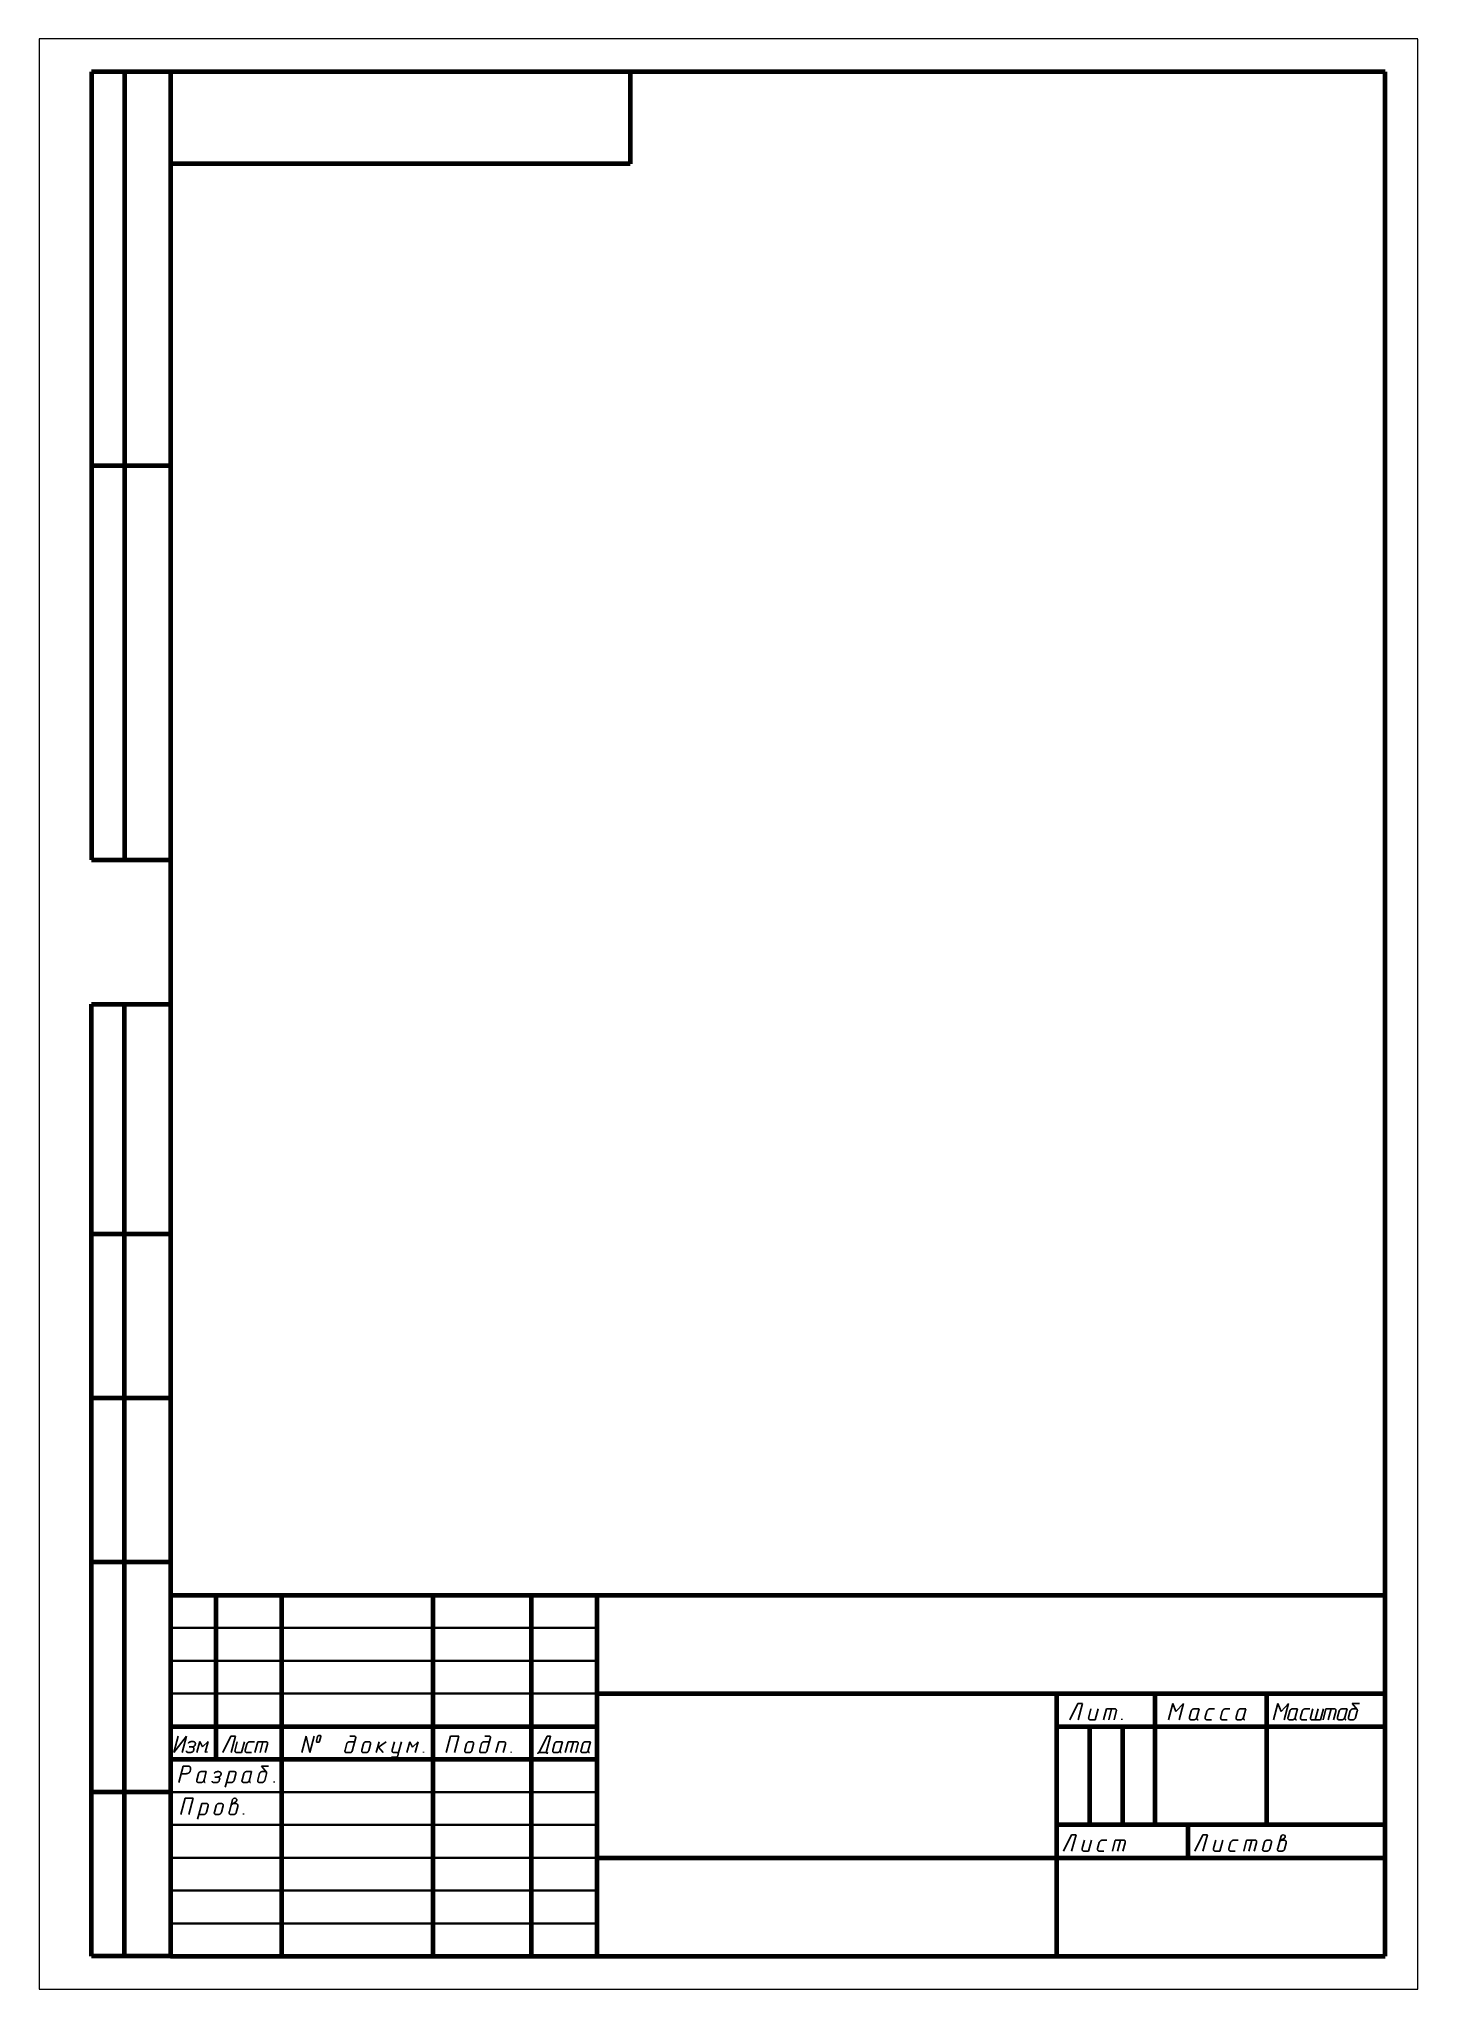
# Model space of a CAD drawing. Header units: millimetres. Extents: x 0 to 210, y 0 to 297.
import ezdxf

# ---------------------------------------------------------------- set-up
doc = ezdxf.new("R2010")
doc.units = ezdxf.units.MM
doc.layers.get('0').update_dxf_attribs({"linetype": 'CONTINUOUS', "lineweight": 0})

# ---------------------------------------------------------------- blocks, each defined once
blk = doc.blocks.new('left_field001')
at = {"lineweight": 100}
for p, q in [((-12, 0), (-12, 145)), ((-12, 145), (0, 145)), ((-7, 0), (-7, 145)), ((0, 145), (0, 0)), ((-12, 110), (0, 110)), ((0, 85), (-12, 85)), ((0, 60), (-12, 60)), ((0, 25), (-12, 25)), ((0, 0), (-12, 0))]:
    blk.add_line(p, q, dxfattribs=at)

msp = doc.modelspace()

# ---------------------------------------------------------------- linework, layer by layer
for p, q in [((210, 297), (0, 297)), ((0, 297), (0, 0)), ((210, 0), (210, 297)), ((20, 292), (90, 292)), ((20, 278), (20, 292)), ((20, 5), (20, 292)), ((20, 172), (20, 292)), ((20, 5), (20, 60)), ((205, 60), (205, 5)), ((20, 55), (85, 55)), ((205, 5), (20, 5)), ((0, 0), (210, 0))]:
    msp.add_line(p, q)
at = {"lineweight": 70}
for p, q in [((20, 292), (8, 292)), ((8, 292), (8, 172)), ((13, 292), (13, 172)), ((20, 232), (8, 232)), ((8, 172), (20, 172))]:
    msp.add_line(p, q, dxfattribs=at)
at = {"lineweight": 100}
for p, q in [((205, 292), (20, 292)), ((20, 292), (20, 5)), ((90, 292), (90, 278)), ((205, 5), (205, 292)), ((90, 278), (20, 278)), ((20, 60), (205, 60)), ((27, 35), (27, 60)), ((37, 5), (37, 60)), ((60, 5), (60, 60)), ((75, 5), (75, 60)), ((85, 5), (85, 60)), ((85, 45), (205, 45)), ((155, 5), (155, 45)), ((170, 25), (170, 45)), ((187, 25), (187, 45)), ((20, 40), (85, 40)), ((155, 40), (205, 40)), ((160, 40), (160, 25)), ((165, 40), (165, 25)), ((20, 35), (85, 35)), ((205, 25), (155, 25)), ((175, 20), (175, 25)), ((85, 20), (205, 20)), ((20, 5), (205, 5))]:
    msp.add_line(p, q, dxfattribs=at)
at = {"lineweight": 35}
for p, q in [((20, 55), (85, 55)), ((20, 50), (85, 50)), ((20, 45), (85, 45)), ((20, 30), (85, 30)), ((20, 25), (85, 25)), ((20, 20), (85, 20)), ((20, 15), (85, 15)), ((20, 10), (85, 10))]:
    msp.add_line(p, q, dxfattribs=at)
at = {"linetype": 'CONTINUOUS', "lineweight": 25}
for p, q in [((158.21, 43.5), (157, 41)), ((158.92, 43.5), (158.21, 43.5)), ((158.25, 41), (158.92, 43.5)), ((159.86, 41.41), (160.2, 42.67)), ((160.83, 41), (161.27, 42.67)), ((162.11, 41), (162.55, 42.67)), ((162.55, 42.67), (163.81, 42.67)), ((162.91, 41), (163.35, 42.67)), ((163.71, 41), (164.05, 42.27)), ((163.81, 42.67), (163.84, 42.67)), ((163.84, 42.67), (163.87, 42.66)), ((163.87, 42.66), (163.9, 42.66)), ((163.9, 42.66), (163.92, 42.65)), ((163.92, 42.65), (163.95, 42.64)), ((163.95, 42.64), (163.97, 42.63)), ((163.97, 42.63), (163.99, 42.62)), ((163.99, 42.62), (164, 42.61)), ((164, 42.61), (164.01, 42.59)), ((164.01, 42.59), (164.03, 42.58)), ((164.03, 42.58), (164.04, 42.56)), ((164.04, 42.56), (164.05, 42.54)), ((164.05, 42.54), (164.05, 42.52)), ((164.05, 42.52), (164.06, 42.51)), ((164.06, 42.29), (164.05, 42.28)), ((164.05, 42.28), (164.05, 42.27)), ((164.05, 42.27), (164.05, 42.27)), ((164.06, 42.51), (164.06, 42.49)), ((164.06, 42.49), (164.07, 42.47)), ((164.07, 42.35), (164.06, 42.33)), ((164.06, 42.33), (164.06, 42.32)), ((164.06, 42.32), (164.06, 42.31)), ((164.06, 42.31), (164.06, 42.3)), ((164.06, 42.3), (164.06, 42.29)), ((164.07, 42.47), (164.07, 42.45)), ((164.07, 42.45), (164.07, 42.43)), ((164.07, 42.43), (164.07, 42.41)), ((164.07, 42.41), (164.07, 42.4)), ((164.07, 42.4), (164.07, 42.38)), ((164.07, 42.38), (164.07, 42.36)), ((164.07, 42.36), (164.07, 42.35)), ((172, 41), (172.67, 43.5)), ((172, 41), (172.67, 43.5)), ((172.67, 43.5), (173.14, 42.25)), ((174.28, 43.5), (173.14, 42.25)), ((173.61, 41), (174.28, 43.5)), ((175.21, 41.38), (175.47, 42.34)), ((175.48, 42.37), (175.47, 42.36)), ((175.47, 42.36), (175.47, 42.35)), ((175.47, 42.35), (175.47, 42.35)), ((175.47, 42.35), (175.47, 42.35)), ((175.47, 42.35), (175.47, 42.34)), ((175.49, 42.4), (175.48, 42.39)), ((175.48, 42.39), (175.48, 42.38)), ((175.48, 42.38), (175.48, 42.37)), ((175.5, 42.41), (175.49, 42.4)), ((175.51, 42.44), (175.5, 42.42)), ((175.5, 42.42), (175.5, 42.41)), ((175.52, 42.45), (175.51, 42.44)), ((175.53, 42.47), (175.52, 42.45)), ((175.54, 42.48), (175.53, 42.47)), ((175.55, 42.5), (175.54, 42.48)), ((175.57, 42.51), (175.55, 42.5)), ((175.58, 42.53), (175.57, 42.51)), ((175.6, 42.54), (175.58, 42.53)), ((175.61, 42.56), (175.6, 42.54)), ((175.63, 42.57), (175.61, 42.56)), ((175.65, 42.59), (175.63, 42.57)), ((175.67, 42.6), (175.65, 42.59)), ((175.69, 42.61), (175.67, 42.6)), ((175.72, 42.62), (175.69, 42.61)), ((175.74, 42.64), (175.72, 42.62)), ((175.77, 42.64), (175.74, 42.64)), ((175.8, 42.65), (175.77, 42.64)), ((175.83, 42.66), (175.8, 42.65)), ((175.86, 42.66), (175.83, 42.66)), ((175.89, 42.67), (175.86, 42.66)), ((175.93, 42.67), (175.89, 42.67)), ((175.93, 42.67), (176.67, 42.67)), ((176.32, 41.37), (176.67, 42.67)), ((177.61, 41.4), (177.85, 42.29)), ((177.86, 42.32), (177.85, 42.31)), ((177.85, 42.31), (177.85, 42.3)), ((177.85, 42.3), (177.85, 42.3)), ((177.85, 42.3), (177.85, 42.29)), ((177.85, 42.29), (177.85, 42.29)), ((177.85, 42.29), (177.85, 42.29)), ((177.87, 42.35), (177.86, 42.33)), ((177.86, 42.33), (177.86, 42.32)), ((177.88, 42.36), (177.87, 42.35)), ((177.89, 42.38), (177.88, 42.36)), ((177.9, 42.39), (177.89, 42.38)), ((177.91, 42.41), (177.9, 42.39)), ((177.92, 42.43), (177.91, 42.41)), ((177.93, 42.45), (177.92, 42.43)), ((177.94, 42.46), (177.93, 42.45)), ((177.96, 42.48), (177.94, 42.46)), ((177.98, 42.5), (177.96, 42.48)), ((177.99, 42.52), (177.98, 42.5)), ((178.01, 42.54), (177.99, 42.52)), ((178.03, 42.55), (178.01, 42.54)), ((178.05, 42.57), (178.03, 42.55)), ((178.08, 42.59), (178.05, 42.57)), ((178.1, 42.6), (178.08, 42.59)), ((178.13, 42.62), (178.1, 42.6)), ((178.15, 42.63), (178.13, 42.62)), ((178.18, 42.64), (178.15, 42.63)), ((178.21, 42.65), (178.18, 42.64)), ((178.24, 42.66), (178.21, 42.65)), ((178.28, 42.66), (178.24, 42.66)), ((178.31, 42.67), (178.28, 42.66)), ((178.35, 42.67), (178.31, 42.67)), ((178.35, 42.67), (179.02, 42.67)), ((179.96, 41.4), (180.2, 42.29)), ((180.21, 42.31), (180.2, 42.3)), ((180.2, 42.3), (180.2, 42.3)), ((180.2, 42.3), (180.2, 42.29)), ((180.2, 42.29), (180.2, 42.29)), ((180.2, 42.29), (180.2, 42.29)), ((180.22, 42.33), (180.21, 42.32)), ((180.21, 42.32), (180.21, 42.31)), ((180.23, 42.36), (180.22, 42.35)), ((180.22, 42.35), (180.22, 42.33)), ((180.24, 42.38), (180.23, 42.36)), ((180.25, 42.39), (180.24, 42.38)), ((180.26, 42.41), (180.25, 42.39)), ((180.27, 42.43), (180.26, 42.41)), ((180.28, 42.45), (180.27, 42.43)), ((180.3, 42.46), (180.28, 42.45)), ((180.31, 42.48), (180.3, 42.46)), ((180.33, 42.5), (180.31, 42.48)), ((180.35, 42.52), (180.33, 42.5)), ((180.36, 42.54), (180.35, 42.52)), ((180.38, 42.55), (180.36, 42.54)), ((180.41, 42.57), (180.38, 42.55)), ((180.43, 42.59), (180.41, 42.57)), ((180.45, 42.6), (180.43, 42.59)), ((180.48, 42.62), (180.45, 42.6)), ((180.51, 42.63), (180.48, 42.62)), ((180.53, 42.64), (180.51, 42.63)), ((180.56, 42.65), (180.53, 42.64)), ((180.6, 42.66), (180.56, 42.65)), ((180.63, 42.66), (180.6, 42.66)), ((180.66, 42.67), (180.63, 42.66)), ((180.7, 42.67), (180.66, 42.67)), ((180.7, 42.67), (181.37, 42.67)), ((182.31, 41.38), (182.56, 42.34)), ((182.57, 42.35), (182.56, 42.35)), ((182.56, 42.35), (182.56, 42.34)), ((182.58, 42.38), (182.57, 42.37)), ((182.57, 42.37), (182.57, 42.36)), ((182.57, 42.36), (182.57, 42.35)), ((182.57, 42.35), (182.57, 42.35)), ((182.59, 42.4), (182.58, 42.39)), ((182.58, 42.39), (182.58, 42.38)), ((182.6, 42.42), (182.59, 42.41)), ((182.59, 42.41), (182.59, 42.4)), ((182.61, 42.44), (182.6, 42.42)), ((182.62, 42.45), (182.61, 42.44)), ((182.63, 42.47), (182.62, 42.45)), ((182.64, 42.48), (182.63, 42.47)), ((182.65, 42.5), (182.64, 42.48)), ((182.66, 42.51), (182.65, 42.5)), ((182.68, 42.53), (182.66, 42.51)), ((182.69, 42.54), (182.68, 42.53)), ((182.71, 42.56), (182.69, 42.54)), ((182.73, 42.57), (182.71, 42.56)), ((182.75, 42.59), (182.73, 42.57)), ((182.77, 42.6), (182.75, 42.59)), ((182.79, 42.61), (182.77, 42.6)), ((182.81, 42.62), (182.79, 42.61)), ((182.84, 42.64), (182.81, 42.62)), ((182.87, 42.64), (182.84, 42.64)), ((182.89, 42.65), (182.87, 42.64)), ((182.92, 42.66), (182.89, 42.65)), ((182.95, 42.66), (182.92, 42.66)), ((182.99, 42.67), (182.95, 42.66)), ((183.02, 42.67), (182.99, 42.67)), ((183.02, 42.67), (183.76, 42.67)), ((183.41, 41.37), (183.76, 42.67)), ((159.85, 41.33), (159.84, 41.3)), ((159.84, 41.3), (159.84, 41.27)), ((159.84, 41.27), (159.84, 41.24)), ((159.84, 41.24), (159.85, 41.21)), ((159.86, 41.41), (159.85, 41.37)), ((159.85, 41.37), (159.85, 41.33)), ((159.85, 41.21), (159.85, 41.19)), ((159.85, 41.19), (159.86, 41.17)), ((159.86, 41.17), (159.87, 41.15)), ((159.87, 41.15), (159.88, 41.13)), ((159.88, 41.13), (159.89, 41.11)), ((159.89, 41.11), (159.9, 41.09)), ((159.9, 41.09), (159.92, 41.08)), ((159.92, 41.08), (159.93, 41.07)), ((159.93, 41.07), (159.95, 41.06)), ((159.95, 41.06), (159.96, 41.05)), ((159.96, 41.05), (159.98, 41.04)), ((159.98, 41.04), (160, 41.03)), ((160, 41.03), (160.01, 41.02)), ((160.01, 41.02), (160.03, 41.02)), ((160.03, 41.02), (160.04, 41.01)), ((160.04, 41.01), (160.06, 41.01)), ((160.06, 41.01), (160.08, 41.01)), ((160.08, 41.01), (160.09, 41)), ((160.09, 41), (160.1, 41)), ((160.1, 41), (160.11, 41)), ((160.11, 41), (160.12, 41)), ((160.12, 41), (160.13, 41)), ((160.13, 41), (160.14, 41)), ((160.14, 41), (160.15, 41)), ((160.15, 41), (160.15, 41)), ((160.15, 41), (160.83, 41)), ((164.9, 41), (164.9, 41.14)), ((175.2, 41.31), (175.19, 41.28)), ((175.19, 41.28), (175.19, 41.25)), ((175.19, 41.25), (175.19, 41.23)), ((175.19, 41.23), (175.2, 41.2)), ((175.21, 41.38), (175.2, 41.35)), ((175.2, 41.35), (175.2, 41.31)), ((175.2, 41.2), (175.2, 41.18)), ((175.2, 41.18), (175.21, 41.16)), ((175.21, 41.16), (175.22, 41.14)), ((175.22, 41.14), (175.23, 41.12)), ((175.23, 41.12), (175.24, 41.1)), ((175.24, 41.1), (175.26, 41.09)), ((175.26, 41.09), (175.27, 41.07)), ((175.27, 41.07), (175.28, 41.06)), ((175.28, 41.06), (175.3, 41.05)), ((175.3, 41.05), (175.32, 41.04)), ((175.32, 41.04), (175.33, 41.04)), ((175.33, 41.04), (175.35, 41.03)), ((175.35, 41.03), (175.36, 41.02)), ((175.36, 41.02), (175.38, 41.02)), ((175.38, 41.02), (175.4, 41.01)), ((175.4, 41.01), (175.41, 41.01)), ((175.41, 41.01), (175.43, 41.01)), ((175.43, 41.01), (175.44, 41)), ((175.44, 41), (175.45, 41)), ((175.45, 41), (175.46, 41)), ((175.46, 41), (175.47, 41)), ((175.47, 41), (175.48, 41)), ((175.48, 41), (175.49, 41)), ((175.49, 41), (175.49, 41)), ((175.49, 41), (175.5, 41)), ((175.5, 41), (175.86, 41)), ((175.86, 41), (175.89, 41)), ((175.89, 41), (175.92, 41)), ((175.92, 41), (175.96, 41.01)), ((175.96, 41.01), (175.99, 41.02)), ((175.99, 41.02), (176.01, 41.03)), ((176.01, 41.03), (176.04, 41.04)), ((176.04, 41.04), (176.06, 41.05)), ((176.06, 41.05), (176.09, 41.06)), ((176.09, 41.06), (176.11, 41.08)), ((176.11, 41.08), (176.13, 41.09)), ((176.13, 41.09), (176.15, 41.11)), ((176.15, 41.11), (176.17, 41.12)), ((176.17, 41.12), (176.19, 41.14)), ((176.19, 41.14), (176.2, 41.16)), ((176.2, 41.16), (176.22, 41.18)), ((176.22, 41.18), (176.23, 41.19)), ((176.23, 41.19), (176.24, 41.21)), ((176.24, 41.21), (176.25, 41.23)), ((176.25, 41.23), (176.26, 41.25)), ((176.26, 41.25), (176.27, 41.26)), ((176.27, 41.26), (176.28, 41.28)), ((176.28, 41.28), (176.29, 41.29)), ((176.29, 41.29), (176.3, 41.31)), ((176.3, 41.32), (176.31, 41.33)), ((176.3, 41.31), (176.3, 41.32)), ((176.31, 41.35), (176.32, 41.36)), ((176.31, 41.34), (176.31, 41.35)), ((176.31, 41.33), (176.31, 41.34)), ((176.33, 41.4), (176.32, 41.36)), ((176.32, 41.36), (176.32, 41.37)), ((176.32, 41.37), (176.32, 41.37)), ((176.32, 41.37), (176.32, 41.37)), ((176.32, 41.36), (176.32, 41.33)), ((176.32, 41.33), (176.32, 41.29)), ((176.32, 41.29), (176.32, 41.26)), ((176.32, 41.26), (176.32, 41.23)), ((176.32, 41.23), (176.32, 41.2)), ((176.32, 41.2), (176.32, 41.18)), ((176.32, 41.18), (176.33, 41.15)), ((176.34, 41.45), (176.33, 41.4)), ((176.33, 41.15), (176.34, 41.13)), ((176.35, 41.49), (176.34, 41.45)), ((176.34, 41.13), (176.34, 41.11)), ((176.34, 41.11), (176.35, 41.1)), ((176.35, 41.1), (176.36, 41.08)), ((176.36, 41.08), (176.37, 41.07)), ((176.37, 41.07), (176.38, 41.06)), ((176.38, 41.06), (176.39, 41.05)), ((176.39, 41.05), (176.4, 41.04)), ((176.4, 41.04), (176.41, 41.03)), ((176.41, 41.03), (176.42, 41.02)), ((176.42, 41.02), (176.43, 41.02)), ((176.43, 41.02), (176.44, 41.01)), ((176.44, 41.01), (176.45, 41.01)), ((176.45, 41.01), (176.46, 41.01)), ((176.46, 41.01), (176.47, 41)), ((176.47, 41), (176.48, 41)), ((176.48, 41), (176.49, 41)), ((176.49, 41), (176.49, 41)), ((176.49, 41), (176.49, 41)), ((176.49, 41), (176.5, 41)), ((176.5, 41), (176.5, 41)), ((177.6, 41.36), (177.59, 41.33)), ((177.59, 41.33), (177.59, 41.29)), ((177.59, 41.29), (177.59, 41.26)), ((177.59, 41.26), (177.59, 41.23)), ((177.59, 41.23), (177.6, 41.21)), ((177.61, 41.4), (177.6, 41.36)), ((177.6, 41.21), (177.6, 41.18)), ((177.6, 41.18), (177.61, 41.16)), ((177.61, 41.16), (177.62, 41.14)), ((177.62, 41.14), (177.63, 41.12)), ((177.63, 41.12), (177.65, 41.11)), ((177.65, 41.11), (177.66, 41.09)), ((177.66, 41.09), (177.68, 41.08)), ((177.68, 41.08), (177.69, 41.07)), ((177.69, 41.07), (177.71, 41.05)), ((177.71, 41.05), (177.73, 41.05)), ((177.73, 41.05), (177.75, 41.04)), ((177.75, 41.04), (177.76, 41.03)), ((177.76, 41.03), (177.78, 41.02)), ((177.78, 41.02), (177.8, 41.02)), ((177.8, 41.02), (177.82, 41.01)), ((177.82, 41.01), (177.83, 41.01)), ((177.83, 41.01), (177.85, 41.01)), ((177.85, 41.01), (177.86, 41)), ((177.86, 41), (177.88, 41)), ((177.88, 41), (177.89, 41)), ((177.89, 41), (177.9, 41)), ((177.9, 41), (177.91, 41)), ((177.91, 41), (177.92, 41)), ((177.92, 41), (177.92, 41)), ((177.92, 41), (177.92, 41)), ((177.92, 41), (178.57, 41)), ((179.95, 41.36), (179.94, 41.33)), ((179.94, 41.33), (179.94, 41.29)), ((179.94, 41.29), (179.94, 41.26)), ((179.94, 41.26), (179.94, 41.23)), ((179.94, 41.23), (179.95, 41.21)), ((179.96, 41.4), (179.95, 41.36)), ((179.95, 41.21), (179.95, 41.18)), ((179.95, 41.18), (179.96, 41.16)), ((179.96, 41.16), (179.97, 41.14)), ((179.97, 41.14), (179.99, 41.12)), ((179.99, 41.12), (180, 41.11)), ((180, 41.11), (180.01, 41.09)), ((180.01, 41.09), (180.03, 41.08)), ((180.03, 41.08), (180.05, 41.07)), ((180.05, 41.07), (180.06, 41.05)), ((180.06, 41.05), (180.08, 41.05)), ((180.08, 41.05), (180.1, 41.04)), ((180.1, 41.04), (180.12, 41.03)), ((180.12, 41.03), (180.13, 41.02)), ((180.13, 41.02), (180.15, 41.02)), ((180.15, 41.02), (180.17, 41.01)), ((180.17, 41.01), (180.19, 41.01)), ((180.19, 41.01), (180.2, 41.01)), ((180.2, 41.01), (180.22, 41)), ((180.22, 41), (180.23, 41)), ((180.23, 41), (180.24, 41)), ((180.24, 41), (180.25, 41)), ((180.25, 41), (180.26, 41)), ((180.26, 41), (180.27, 41)), ((180.27, 41), (180.27, 41)), ((180.27, 41), (180.28, 41)), ((180.28, 41), (180.92, 41)), ((182.3, 41.35), (182.29, 41.31)), ((182.29, 41.31), (182.29, 41.28)), ((182.29, 41.28), (182.29, 41.25)), ((182.29, 41.25), (182.29, 41.23)), ((182.29, 41.23), (182.29, 41.2)), ((182.29, 41.2), (182.3, 41.18)), ((182.31, 41.38), (182.3, 41.35)), ((182.3, 41.18), (182.31, 41.16)), ((182.31, 41.16), (182.32, 41.14)), ((182.32, 41.14), (182.33, 41.12)), ((182.33, 41.12), (182.34, 41.1)), ((182.34, 41.1), (182.35, 41.09)), ((182.35, 41.09), (182.37, 41.07)), ((182.37, 41.07), (182.38, 41.06)), ((182.38, 41.06), (182.4, 41.05)), ((182.4, 41.05), (182.41, 41.04)), ((182.41, 41.04), (182.43, 41.04)), ((182.43, 41.04), (182.44, 41.03)), ((182.44, 41.03), (182.46, 41.02)), ((182.46, 41.02), (182.48, 41.02)), ((182.48, 41.02), (182.49, 41.01)), ((182.49, 41.01), (182.51, 41.01)), ((182.51, 41.01), (182.52, 41.01)), ((182.52, 41.01), (182.54, 41)), ((182.54, 41), (182.55, 41)), ((182.55, 41), (182.56, 41)), ((182.56, 41), (182.57, 41)), ((182.57, 41), (182.58, 41)), ((182.58, 41), (182.59, 41)), ((182.59, 41), (182.59, 41)), ((182.59, 41), (182.59, 41)), ((182.59, 41), (182.95, 41)), ((182.95, 41), (182.99, 41)), ((182.99, 41), (183.02, 41)), ((183.02, 41), (183.05, 41.01)), ((183.05, 41.01), (183.08, 41.02)), ((183.08, 41.02), (183.11, 41.03)), ((183.11, 41.03), (183.14, 41.04)), ((183.14, 41.04), (183.16, 41.05)), ((183.16, 41.05), (183.18, 41.06)), ((183.18, 41.06), (183.21, 41.08)), ((183.21, 41.08), (183.23, 41.09)), ((183.23, 41.09), (183.25, 41.11)), ((183.25, 41.11), (183.26, 41.12)), ((183.26, 41.12), (183.28, 41.14)), ((183.28, 41.14), (183.3, 41.16)), ((183.3, 41.16), (183.31, 41.18)), ((183.31, 41.18), (183.33, 41.19)), ((183.33, 41.19), (183.34, 41.21)), ((183.34, 41.21), (183.35, 41.23)), ((183.35, 41.23), (183.36, 41.25)), ((183.36, 41.25), (183.37, 41.26)), ((183.37, 41.26), (183.38, 41.28)), ((183.38, 41.28), (183.39, 41.29)), ((183.39, 41.31), (183.4, 41.32)), ((183.39, 41.29), (183.39, 41.31)), ((183.4, 41.33), (183.41, 41.34)), ((183.4, 41.32), (183.4, 41.33)), ((183.41, 41.36), (183.41, 41.37)), ((183.41, 41.37), (183.41, 41.37)), ((183.41, 41.37), (183.41, 41.37)), ((183.41, 41.35), (183.41, 41.36)), ((183.41, 41.34), (183.41, 41.35)), ((183.42, 41.33), (183.41, 41.29)), ((183.41, 41.29), (183.41, 41.26)), ((183.41, 41.26), (183.41, 41.23)), ((183.41, 41.23), (183.42, 41.2)), ((183.43, 41.4), (183.42, 41.36)), ((183.42, 41.36), (183.42, 41.33)), ((183.42, 41.2), (183.42, 41.18)), ((183.42, 41.18), (183.42, 41.15)), ((183.42, 41.15), (183.43, 41.13)), ((183.44, 41.45), (183.43, 41.4)), ((183.43, 41.13), (183.44, 41.11)), ((183.45, 41.49), (183.44, 41.45)), ((183.44, 41.11), (183.45, 41.1)), ((183.45, 41.1), (183.46, 41.08)), ((183.46, 41.08), (183.47, 41.07)), ((183.47, 41.07), (183.48, 41.06)), ((183.48, 41.06), (183.49, 41.05)), ((183.49, 41.05), (183.5, 41.04)), ((183.5, 41.04), (183.51, 41.03)), ((183.51, 41.03), (183.52, 41.02)), ((183.52, 41.02), (183.53, 41.02)), ((183.53, 41.02), (183.54, 41.01)), ((183.54, 41.01), (183.55, 41.01)), ((183.55, 41.01), (183.56, 41.01)), ((183.56, 41.01), (183.57, 41)), ((183.57, 41), (183.57, 41)), ((183.57, 41), (183.58, 41)), ((183.58, 41), (183.59, 41)), ((183.59, 41), (183.59, 41)), ((183.59, 41), (183.59, 41)), ((183.59, 41), (183.59, 41)), ((40, 36), (40.67, 38.5)), ((40.67, 38.5), (41.25, 36)), ((41.25, 36), (41.92, 38.5)), ((42.24, 37.74), (42.23, 37.72)), ((42.23, 37.72), (42.23, 37.71)), ((42.23, 37.71), (42.23, 37.7)), ((42.23, 37.7), (42.23, 37.69)), ((42.23, 37.69), (42.23, 37.68)), ((42.23, 37.68), (42.24, 37.67)), ((42.24, 37.75), (42.43, 38.45)), ((42.24, 37.75), (42.24, 37.74)), ((42.24, 37.67), (42.24, 37.66)), ((42.24, 37.66), (42.24, 37.65)), ((42.24, 37.65), (42.25, 37.65)), ((42.25, 37.65), (42.25, 37.64)), ((42.25, 37.64), (42.26, 37.63)), ((42.26, 37.63), (42.26, 37.63)), ((42.26, 37.63), (42.27, 37.62)), ((42.27, 37.62), (42.27, 37.62)), ((42.27, 37.62), (42.28, 37.62)), ((42.28, 37.62), (42.28, 37.61)), ((42.28, 37.61), (42.29, 37.61)), ((42.29, 37.61), (42.3, 37.61)), ((42.3, 37.61), (42.3, 37.61)), ((42.3, 37.61), (42.31, 37.61)), ((42.31, 37.61), (42.31, 37.6)), ((42.31, 37.6), (42.32, 37.6)), ((42.32, 37.6), (42.32, 37.6)), ((42.32, 37.6), (42.33, 37.6)), ((42.33, 37.6), (42.33, 37.6)), ((42.33, 37.6), (42.33, 37.6)), ((42.33, 37.6), (42.34, 37.6)), ((42.34, 37.6), (42.34, 37.6)), ((42.34, 37.6), (42.34, 37.6)), ((42.34, 37.6), (42.34, 37.6)), ((42.34, 37.6), (42.57, 37.6)), ((42.43, 38.46), (42.44, 38.48)), ((42.43, 38.45), (42.43, 38.46)), ((42.44, 38.49), (42.45, 38.5)), ((42.44, 38.48), (42.44, 38.49)), ((42.45, 38.51), (42.46, 38.52)), ((42.45, 38.5), (42.45, 38.51)), ((42.46, 38.52), (42.47, 38.53)), ((42.47, 38.53), (42.48, 38.54)), ((42.48, 38.54), (42.48, 38.55)), ((42.48, 38.55), (42.49, 38.55)), ((42.49, 38.55), (42.5, 38.56)), ((42.5, 38.56), (42.51, 38.56)), ((42.51, 38.56), (42.51, 38.57)), ((42.51, 38.57), (42.52, 38.57)), ((42.52, 38.57), (42.53, 38.58)), ((42.53, 38.58), (42.54, 38.58)), ((42.54, 38.58), (42.55, 38.59)), ((42.55, 38.59), (42.55, 38.59)), ((42.55, 38.59), (42.56, 38.59)), ((42.56, 38.59), (42.57, 38.59)), ((42.57, 38.59), (42.58, 38.6)), ((42.57, 38.59), (42.57, 38.59)), ((42.58, 37.6), (42.57, 37.6)), ((42.57, 37.6), (42.57, 37.6)), ((42.58, 38.6), (42.59, 38.6)), ((42.59, 37.6), (42.58, 37.6)), ((42.58, 37.6), (42.58, 37.6)), ((42.58, 37.6), (42.58, 37.6)), ((42.58, 37.6), (42.58, 37.6)), ((42.59, 38.6), (42.59, 38.6)), ((42.59, 38.6), (42.6, 38.6)), ((42.6, 37.6), (42.59, 37.6)), ((42.59, 37.6), (42.59, 37.6)), ((42.6, 38.6), (42.6, 38.6)), ((42.6, 38.6), (42.6, 38.6)), ((42.6, 38.6), (42.6, 38.6)), ((42.6, 38.6), (42.61, 38.6)), ((42.61, 37.6), (42.6, 37.6)), ((42.6, 37.6), (42.6, 37.6)), ((42.61, 38.6), (42.61, 38.6)), ((42.61, 38.6), (42.61, 38.6)), ((42.61, 38.6), (42.83, 38.6)), ((42.62, 37.61), (42.61, 37.61)), ((42.61, 37.61), (42.61, 37.6)), ((42.63, 37.61), (42.62, 37.61)), ((42.64, 37.62), (42.63, 37.61)), ((42.63, 37.61), (42.63, 37.61)), ((42.65, 37.62), (42.64, 37.62)), ((42.66, 37.63), (42.65, 37.62)), ((42.65, 37.62), (42.65, 37.62)), ((42.67, 37.63), (42.66, 37.63)), ((42.68, 37.65), (42.67, 37.64)), ((42.67, 37.64), (42.67, 37.63)), ((42.69, 37.65), (42.68, 37.65)), ((42.7, 37.66), (42.69, 37.65)), ((42.71, 37.68), (42.7, 37.67)), ((42.7, 37.67), (42.7, 37.66)), ((42.72, 37.7), (42.71, 37.69)), ((42.71, 37.69), (42.71, 37.68)), ((42.73, 37.71), (42.72, 37.7)), ((42.74, 37.73), (42.73, 37.72)), ((42.73, 37.72), (42.73, 37.71)), ((42.74, 37.75), (42.93, 38.44)), ((42.74, 37.75), (42.74, 37.73)), ((42.83, 38.6), (42.84, 38.6)), ((42.84, 38.6), (42.85, 38.6)), ((42.85, 38.6), (42.86, 38.6)), ((42.86, 38.6), (42.87, 38.59)), ((42.87, 38.59), (42.88, 38.59)), ((42.88, 38.59), (42.89, 38.58)), ((42.89, 38.58), (42.9, 38.58)), ((42.9, 38.58), (42.9, 38.57)), ((42.9, 38.57), (42.91, 38.57)), ((42.91, 38.57), (42.91, 38.56)), ((42.91, 38.56), (42.92, 38.56)), ((42.92, 38.56), (42.92, 38.55)), ((42.92, 38.55), (42.93, 38.54)), ((42.93, 38.54), (42.93, 38.54)), ((42.93, 38.54), (42.93, 38.53)), ((42.93, 38.53), (42.93, 38.52)), ((42.93, 38.52), (42.93, 38.52)), ((42.93, 38.52), (42.93, 38.51)), ((42.93, 38.51), (42.93, 38.5)), ((42.93, 38.5), (42.93, 38.49)), ((42.93, 38.49), (42.93, 38.49)), ((42.93, 38.49), (42.93, 38.48)), ((42.93, 38.48), (42.93, 38.48)), ((42.93, 38.48), (42.93, 38.47)), ((42.93, 38.47), (42.93, 38.46)), ((42.93, 38.46), (42.93, 38.46)), ((42.93, 38.46), (42.93, 38.46)), ((42.93, 38.46), (42.93, 38.45)), ((42.93, 38.45), (42.93, 38.45)), ((42.93, 38.45), (42.93, 38.45)), ((42.93, 38.45), (42.93, 38.44)), ((46.59, 36.28), (46.58, 36.25)), ((46.58, 36.25), (46.58, 36.23)), ((46.58, 36.23), (46.59, 36.2)), ((46.6, 36.35), (46.59, 36.31)), ((46.59, 36.31), (46.59, 36.28)), ((46.59, 36.2), (46.59, 36.18)), ((46.59, 36.18), (46.6, 36.16)), ((46.61, 36.38), (46.6, 36.35)), ((46.6, 36.16), (46.6, 36.14)), ((46.6, 36.14), (46.61, 36.12)), ((46.61, 36.38), (46.88, 37.41)), ((46.61, 36.12), (46.62, 36.1)), ((46.62, 36.1), (46.63, 36.09)), ((46.63, 36.09), (46.64, 36.08)), ((46.64, 36.08), (46.65, 36.06)), ((46.65, 36.06), (46.67, 36.05)), ((46.67, 36.05), (46.68, 36.04)), ((46.68, 36.04), (46.69, 36.04)), ((46.69, 36.04), (46.71, 36.03)), ((46.71, 36.03), (46.72, 36.02)), ((46.72, 36.02), (46.74, 36.02)), ((46.74, 36.02), (46.75, 36.01)), ((46.75, 36.01), (46.77, 36.01)), ((46.77, 36.01), (46.78, 36.01)), ((46.78, 36.01), (46.8, 36)), ((46.8, 36), (46.81, 36)), ((46.81, 36), (46.82, 36)), ((46.82, 36), (46.84, 36)), ((46.84, 36), (46.85, 36)), ((46.85, 36), (46.86, 36)), ((46.86, 36), (46.87, 36)), ((46.87, 36), (46.88, 36)), ((46.89, 37.41), (46.88, 37.4)), ((46.88, 37.4), (46.88, 37.41)), ((46.88, 37.41), (46.88, 37.41)), ((46.88, 37.4), (46.88, 37.4)), ((46.88, 37.4), (46.88, 37.4)), ((46.88, 37.4), (46.88, 37.4)), ((46.88, 37.4), (46.88, 37.4)), ((46.88, 36), (47.4, 36)), ((46.9, 37.43), (46.89, 37.42)), ((46.89, 37.42), (46.89, 37.41)), ((46.91, 37.44), (46.9, 37.43)), ((46.92, 37.46), (46.91, 37.45)), ((46.91, 37.45), (46.91, 37.44)), ((46.93, 37.47), (46.92, 37.46)), ((46.94, 37.49), (46.93, 37.47)), ((46.96, 37.5), (46.94, 37.49)), ((46.97, 37.51), (46.96, 37.5)), ((46.98, 37.53), (46.97, 37.51)), ((47, 37.54), (46.98, 37.53)), ((47.02, 37.56), (47, 37.54)), ((47.03, 37.57), (47.02, 37.56)), ((47.05, 37.59), (47.03, 37.57)), ((47.07, 37.6), (47.05, 37.59)), ((47.1, 37.61), (47.07, 37.6)), ((47.12, 37.62), (47.1, 37.61)), ((47.14, 37.63), (47.12, 37.62)), ((47.17, 37.64), (47.14, 37.63)), ((47.2, 37.65), (47.17, 37.64)), ((47.23, 37.66), (47.2, 37.65)), ((47.25, 37.66), (47.23, 37.66)), ((47.29, 37.67), (47.25, 37.66)), ((47.32, 37.67), (47.29, 37.67)), ((47.32, 37.67), (48.06, 37.67)), ((47.35, 38.5), (48.03, 38.5)), ((47.4, 36), (47.42, 36)), ((47.42, 36), (47.44, 36)), ((47.44, 36), (47.46, 36.01)), ((47.46, 36.01), (47.47, 36.01)), ((47.47, 36.01), (47.49, 36.02)), ((47.49, 36.02), (47.51, 36.03)), ((47.51, 36.03), (47.52, 36.04)), ((47.52, 36.04), (47.54, 36.04)), ((47.54, 36.04), (47.55, 36.06)), ((47.55, 36.06), (47.56, 36.07)), ((47.56, 36.07), (47.58, 36.08)), ((47.58, 36.08), (47.59, 36.09)), ((47.59, 36.09), (47.6, 36.1)), ((47.6, 36.1), (47.61, 36.11)), ((47.61, 36.11), (47.62, 36.13)), ((47.62, 36.13), (47.63, 36.14)), ((47.63, 36.14), (47.64, 36.15)), ((47.64, 36.16), (47.65, 36.18)), ((47.64, 36.15), (47.64, 36.16)), ((47.65, 36.19), (47.66, 36.2)), ((47.65, 36.18), (47.65, 36.19)), ((47.66, 36.21), (47.67, 36.22)), ((47.66, 36.2), (47.66, 36.21)), ((47.67, 36.23), (47.68, 36.24)), ((47.67, 36.22), (47.67, 36.23)), ((47.67, 36.22), (47.67, 36.22)), ((47.68, 36.24), (48.23, 38.3)), ((47.68, 36.24), (47.68, 36.25)), ((47.68, 36.25), (47.68, 36.25)), ((47.68, 36.25), (47.68, 36.24)), ((47.68, 36.24), (47.68, 36.24)), ((47.68, 36.24), (47.68, 36.24)), ((48.03, 38.5), (48.05, 38.5)), ((48.05, 38.5), (48.08, 38.5)), ((48.08, 38.5), (48.1, 38.49)), ((48.1, 38.49), (48.11, 38.49)), ((48.11, 38.49), (48.13, 38.48)), ((48.13, 38.48), (48.14, 38.48)), ((48.14, 38.48), (48.16, 38.47)), ((48.16, 38.47), (48.17, 38.46)), ((48.17, 38.46), (48.18, 38.45)), ((48.18, 38.45), (48.19, 38.44)), ((48.19, 38.44), (48.2, 38.43)), ((48.2, 38.43), (48.2, 38.42)), ((48.2, 38.42), (48.21, 38.41)), ((48.21, 38.41), (48.21, 38.4)), ((48.21, 38.4), (48.22, 38.38)), ((48.22, 38.38), (48.22, 38.37)), ((48.22, 38.37), (48.22, 38.36)), ((48.22, 38.36), (48.23, 38.35)), ((48.23, 38.35), (48.23, 38.34)), ((48.23, 38.34), (48.23, 38.33)), ((48.23, 38.33), (48.23, 38.32)), ((48.23, 38.32), (48.23, 38.32)), ((48.23, 38.32), (48.23, 38.31)), ((48.23, 38.31), (48.23, 38.3)), ((48.23, 38.3), (48.23, 38.3)), ((48.23, 38.3), (48.23, 38.29)), ((48.23, 38.29), (48.23, 38.3)), ((48.23, 38.29), (48.23, 38.29)), ((48.23, 38.29), (48.23, 38.29)), ((48.23, 38.29), (48.23, 38.29)), ((48.23, 38.29), (48.23, 38.29)), ((49.16, 36.34), (49.15, 36.31)), ((49.15, 36.31), (49.15, 36.28)), ((49.15, 36.28), (49.15, 36.25)), ((49.15, 36.25), (49.15, 36.22)), ((49.15, 36.22), (49.16, 36.2)), ((49.16, 36.38), (49.42, 37.35)), ((49.16, 36.38), (49.16, 36.34)), ((49.16, 36.2), (49.16, 36.18)), ((49.16, 36.18), (49.17, 36.15)), ((49.17, 36.15), (49.18, 36.14)), ((49.18, 36.14), (49.19, 36.12)), ((49.19, 36.12), (49.2, 36.1)), ((49.2, 36.1), (49.22, 36.09)), ((49.22, 36.09), (49.23, 36.07)), ((49.23, 36.07), (49.25, 36.06)), ((49.25, 36.06), (49.26, 36.05)), ((49.26, 36.05), (49.28, 36.04)), ((49.28, 36.04), (49.29, 36.03)), ((49.29, 36.03), (49.31, 36.03)), ((49.31, 36.03), (49.32, 36.02)), ((49.32, 36.02), (49.34, 36.02)), ((49.34, 36.02), (49.35, 36.01)), ((49.35, 36.01), (49.37, 36.01)), ((49.37, 36.01), (49.38, 36.01)), ((49.38, 36.01), (49.39, 36)), ((49.39, 36), (49.4, 36)), ((49.4, 36), (49.41, 36)), ((49.41, 36), (49.41, 36)), ((49.41, 36), (49.42, 36)), ((49.43, 37.35), (49.42, 37.35)), ((49.42, 37.35), (49.42, 37.35)), ((49.42, 37.35), (49.42, 37.35)), ((49.42, 36), (49.42, 36)), ((49.42, 36), (49.42, 36)), ((49.42, 36), (49.42, 36)), ((49.42, 36), (49.76, 36)), ((49.44, 37.38), (49.43, 37.37)), ((49.43, 37.37), (49.43, 37.36)), ((49.43, 37.36), (49.43, 37.35)), ((49.45, 37.41), (49.44, 37.4)), ((49.44, 37.4), (49.44, 37.39)), ((49.44, 37.39), (49.44, 37.38)), ((49.46, 37.43), (49.45, 37.41)), ((49.47, 37.44), (49.46, 37.43)), ((49.48, 37.45), (49.47, 37.44)), ((49.49, 37.47), (49.48, 37.45)), ((49.5, 37.48), (49.49, 37.47)), ((49.51, 37.5), (49.5, 37.48)), ((49.52, 37.51), (49.51, 37.5)), ((49.54, 37.53), (49.52, 37.51)), ((49.55, 37.55), (49.54, 37.53)), ((49.57, 37.56), (49.55, 37.55)), ((49.59, 37.57), (49.57, 37.56)), ((49.61, 37.59), (49.59, 37.57)), ((49.63, 37.6), (49.61, 37.59)), ((49.65, 37.61), (49.63, 37.6)), ((49.68, 37.63), (49.65, 37.61)), ((49.7, 37.64), (49.68, 37.63)), ((49.73, 37.64), (49.7, 37.64)), ((49.76, 37.65), (49.73, 37.64)), ((49.79, 37.66), (49.76, 37.65)), ((49.77, 36), (49.76, 36)), ((49.76, 36), (49.76, 36)), ((49.78, 36), (49.77, 36)), ((49.79, 36), (49.78, 36)), ((49.83, 37.66), (49.79, 37.66)), ((49.8, 36), (49.79, 36)), ((49.81, 36), (49.8, 36)), ((49.82, 36), (49.81, 36)), ((49.84, 36.01), (49.82, 36)), ((49.86, 37.67), (49.83, 37.66)), ((49.85, 36.01), (49.84, 36.01)), ((49.87, 36.01), (49.85, 36.01)), ((49.9, 37.67), (49.86, 37.67)), ((49.89, 36.02), (49.87, 36.01)), ((49.9, 36.02), (49.89, 36.02)), ((49.9, 37.67), (50.21, 37.67)), ((49.92, 36.03), (49.9, 36.02)), ((49.94, 36.03), (49.92, 36.03)), ((49.96, 36.04), (49.94, 36.03)), ((49.98, 36.05), (49.96, 36.04)), ((50, 36.06), (49.98, 36.05)), ((50.02, 36.07), (50, 36.06)), ((50.04, 36.08), (50.02, 36.07)), ((50.06, 36.09), (50.04, 36.08)), ((50.08, 36.11), (50.06, 36.09)), ((50.1, 36.13), (50.08, 36.11)), ((50.12, 36.14), (50.1, 36.13)), ((50.13, 36.16), (50.12, 36.14)), ((50.15, 36.19), (50.13, 36.16)), ((50.17, 36.21), (50.15, 36.19)), ((50.18, 36.23), (50.17, 36.21)), ((50.2, 36.26), (50.18, 36.23)), ((50.21, 36.29), (50.2, 36.26)), ((50.22, 37.67), (50.21, 37.67)), ((50.21, 37.67), (50.21, 37.67)), ((50.21, 37.67), (50.21, 37.67)), ((50.22, 36.32), (50.21, 36.29)), ((50.23, 37.67), (50.22, 37.67)), ((50.22, 37.67), (50.22, 37.67)), ((50.23, 36.35), (50.22, 36.32)), ((50.24, 37.66), (50.23, 37.67)), ((50.23, 36.35), (50.49, 37.31)), ((50.25, 37.66), (50.24, 37.66)), ((50.27, 37.66), (50.25, 37.66)), ((50.28, 37.66), (50.27, 37.66)), ((50.29, 37.65), (50.28, 37.66)), ((50.31, 37.65), (50.29, 37.65)), ((50.33, 37.65), (50.31, 37.65)), ((50.34, 37.64), (50.33, 37.65)), ((50.36, 37.63), (50.34, 37.64)), ((50.37, 37.63), (50.36, 37.63)), ((50.39, 37.62), (50.37, 37.63)), ((50.4, 37.61), (50.39, 37.62)), ((50.42, 37.6), (50.4, 37.61)), ((50.43, 37.58), (50.42, 37.6)), ((50.45, 37.57), (50.43, 37.58)), ((50.46, 37.55), (50.45, 37.57)), ((50.47, 37.54), (50.46, 37.55)), ((50.48, 37.52), (50.47, 37.54)), ((50.49, 37.5), (50.48, 37.52)), ((50.49, 37.48), (50.49, 37.5)), ((50.5, 37.45), (50.49, 37.48)), ((50.49, 37.34), (50.5, 37.37)), ((50.49, 37.31), (50.49, 37.34)), ((50.5, 37.43), (50.5, 37.45)), ((50.5, 37.4), (50.5, 37.43)), ((50.5, 37.37), (50.5, 37.4)), ((51.33, 36), (51.78, 37.67)), ((51.53, 36.71), (52.85, 37.67)), ((51.69, 36.83), (52.41, 36)), ((53.78, 36.33), (53.77, 36.29)), ((53.77, 36.29), (53.77, 36.26)), ((53.77, 36.26), (53.78, 36.23)), ((53.79, 36.4), (53.78, 36.36)), ((53.78, 36.36), (53.78, 36.33)), ((53.78, 36.23), (53.78, 36.21)), ((53.78, 36.21), (53.78, 36.18)), ((53.78, 36.18), (53.79, 36.16)), ((53.79, 36.4), (54.13, 37.67)), ((53.79, 36.16), (53.8, 36.14)), ((53.8, 36.14), (53.81, 36.12)), ((53.81, 36.12), (53.82, 36.11)), ((53.82, 36.11), (53.84, 36.09)), ((53.84, 36.09), (53.85, 36.08)), ((53.85, 36.08), (53.87, 36.07)), ((53.87, 36.07), (53.88, 36.05)), ((53.88, 36.05), (53.9, 36.05)), ((53.9, 36.05), (53.91, 36.04)), ((53.91, 36.04), (53.93, 36.03)), ((53.93, 36.03), (53.94, 36.02)), ((53.94, 36.02), (53.96, 36.02)), ((53.96, 36.02), (53.98, 36.01)), ((53.98, 36.01), (53.99, 36.01)), ((53.99, 36.01), (54, 36.01)), ((54, 36.01), (54.02, 36)), ((54.02, 36), (54.03, 36)), ((54.03, 36), (54.04, 36)), ((54.04, 36), (54.05, 36)), ((54.05, 36), (54.06, 36)), ((54.06, 36), (54.06, 36)), ((54.06, 36), (54.06, 36)), ((54.06, 36), (54.07, 36)), ((54.07, 36), (54.76, 36)), ((54.76, 36), (54.63, 35.5)), ((54.76, 36), (55.21, 37.67)), ((56.04, 36), (56.49, 37.67)), ((56.04, 36), (56.49, 37.67)), ((56.49, 37.67), (56.89, 36.83)), ((57.74, 37.67), (56.89, 36.83)), ((57.29, 36), (57.74, 37.67)), ((58.57, 36), (58.57, 36.14)), ((62, 36), (62.67, 38.5)), ((62.67, 38.5), (63.92, 38.5)), ((63.25, 36), (63.92, 38.5)), ((64.85, 36.34), (64.84, 36.31)), ((64.84, 36.31), (64.84, 36.28)), ((64.84, 36.28), (64.84, 36.25)), ((64.84, 36.25), (64.84, 36.22)), ((64.84, 36.22), (64.85, 36.2)), ((64.85, 36.38), (65.11, 37.35)), ((64.85, 36.38), (64.85, 36.34)), ((64.85, 36.2), (64.85, 36.18)), ((64.85, 36.18), (64.86, 36.15)), ((64.86, 36.15), (64.87, 36.14)), ((64.87, 36.14), (64.88, 36.12)), ((64.88, 36.12), (64.89, 36.1)), ((64.89, 36.1), (64.91, 36.09)), ((64.91, 36.09), (64.92, 36.07)), ((64.92, 36.07), (64.94, 36.06)), ((64.94, 36.06), (64.95, 36.05)), ((64.95, 36.05), (64.97, 36.04)), ((64.97, 36.04), (64.98, 36.03)), ((64.98, 36.03), (65, 36.03)), ((65, 36.03), (65.01, 36.02)), ((65.01, 36.02), (65.03, 36.02)), ((65.03, 36.02), (65.04, 36.01)), ((65.04, 36.01), (65.06, 36.01)), ((65.06, 36.01), (65.07, 36.01)), ((65.07, 36.01), (65.08, 36)), ((65.08, 36), (65.09, 36)), ((65.09, 36), (65.1, 36)), ((65.1, 36), (65.1, 36)), ((65.1, 36), (65.11, 36)), ((65.12, 37.35), (65.11, 37.35)), ((65.11, 37.35), (65.11, 37.35)), ((65.11, 36), (65.11, 36)), ((65.11, 36), (65.11, 36)), ((65.11, 36), (65.11, 36)), ((65.11, 36), (65.45, 36)), ((65.13, 37.38), (65.12, 37.37)), ((65.12, 37.37), (65.12, 37.36)), ((65.12, 37.36), (65.12, 37.35)), ((65.12, 37.35), (65.12, 37.35)), ((65.14, 37.4), (65.13, 37.39)), ((65.13, 37.39), (65.13, 37.38)), ((65.15, 37.43), (65.14, 37.41)), ((65.14, 37.41), (65.14, 37.4)), ((65.16, 37.44), (65.15, 37.43)), ((65.17, 37.45), (65.16, 37.44)), ((65.18, 37.47), (65.17, 37.45)), ((65.19, 37.48), (65.18, 37.47)), ((65.2, 37.5), (65.19, 37.48)), ((65.21, 37.51), (65.2, 37.5)), ((65.23, 37.53), (65.21, 37.51)), ((65.24, 37.55), (65.23, 37.53)), ((65.26, 37.56), (65.24, 37.55)), ((65.28, 37.57), (65.26, 37.56)), ((65.3, 37.59), (65.28, 37.57)), ((65.32, 37.6), (65.3, 37.59)), ((65.34, 37.61), (65.32, 37.6)), ((65.37, 37.63), (65.34, 37.61)), ((65.39, 37.64), (65.37, 37.63)), ((65.42, 37.64), (65.39, 37.64)), ((65.45, 37.65), (65.42, 37.64)), ((65.48, 37.66), (65.45, 37.65)), ((65.46, 36), (65.45, 36)), ((65.45, 36), (65.45, 36)), ((65.47, 36), (65.46, 36)), ((65.48, 36), (65.47, 36)), ((65.52, 37.66), (65.48, 37.66)), ((65.49, 36), (65.48, 36)), ((65.5, 36), (65.49, 36)), ((65.51, 36), (65.5, 36)), ((65.53, 36.01), (65.51, 36)), ((65.55, 37.67), (65.52, 37.66)), ((65.54, 36.01), (65.53, 36.01)), ((65.56, 36.01), (65.54, 36.01)), ((65.59, 37.67), (65.55, 37.67)), ((65.58, 36.02), (65.56, 36.01)), ((65.59, 36.02), (65.58, 36.02)), ((65.59, 37.67), (65.9, 37.67)), ((65.61, 36.03), (65.59, 36.02)), ((65.63, 36.03), (65.61, 36.03)), ((65.65, 36.04), (65.63, 36.03)), ((65.67, 36.05), (65.65, 36.04)), ((65.69, 36.06), (65.67, 36.05)), ((65.71, 36.07), (65.69, 36.06)), ((65.73, 36.08), (65.71, 36.07)), ((65.75, 36.09), (65.73, 36.08)), ((65.77, 36.11), (65.75, 36.09)), ((65.79, 36.13), (65.77, 36.11)), ((65.81, 36.14), (65.79, 36.13)), ((65.82, 36.16), (65.81, 36.14)), ((65.84, 36.19), (65.82, 36.16)), ((65.86, 36.21), (65.84, 36.19)), ((65.87, 36.23), (65.86, 36.21)), ((65.89, 36.26), (65.87, 36.23)), ((65.9, 36.29), (65.89, 36.26)), ((65.91, 37.67), (65.9, 37.67)), ((65.9, 37.67), (65.9, 37.67)), ((65.9, 37.67), (65.9, 37.67)), ((65.91, 36.32), (65.9, 36.29)), ((65.92, 37.67), (65.91, 37.67)), ((65.91, 37.67), (65.91, 37.67)), ((65.92, 36.35), (65.91, 36.32)), ((65.93, 37.66), (65.92, 37.67)), ((65.92, 36.35), (66.18, 37.31)), ((65.94, 37.66), (65.93, 37.66)), ((65.96, 37.66), (65.94, 37.66)), ((65.97, 37.66), (65.96, 37.66)), ((65.98, 37.65), (65.97, 37.66)), ((66, 37.65), (65.98, 37.65)), ((66.02, 37.65), (66, 37.65)), ((66.03, 37.64), (66.02, 37.65)), ((66.05, 37.63), (66.03, 37.64)), ((66.06, 37.63), (66.05, 37.63)), ((66.08, 37.62), (66.06, 37.63)), ((66.09, 37.61), (66.08, 37.62)), ((66.11, 37.6), (66.09, 37.61)), ((66.12, 37.58), (66.11, 37.6)), ((66.14, 37.57), (66.12, 37.58)), ((66.15, 37.55), (66.14, 37.57)), ((66.16, 37.54), (66.15, 37.55)), ((66.17, 37.52), (66.16, 37.54)), ((66.18, 37.5), (66.17, 37.52)), ((66.18, 37.48), (66.18, 37.5)), ((66.19, 37.45), (66.18, 37.48)), ((66.18, 37.34), (66.19, 37.37)), ((66.18, 37.31), (66.18, 37.34)), ((66.19, 37.43), (66.19, 37.45)), ((66.19, 37.4), (66.19, 37.43)), ((66.19, 37.37), (66.19, 37.4)), ((67.12, 36.35), (67.11, 36.31)), ((67.11, 36.31), (67.11, 36.28)), ((67.11, 36.28), (67.11, 36.25)), ((67.11, 36.25), (67.11, 36.23)), ((67.11, 36.23), (67.11, 36.2)), ((67.11, 36.2), (67.11, 36.18)), ((67.11, 36.18), (67.12, 36.16)), ((67.13, 36.38), (67.12, 36.35)), ((67.12, 36.16), (67.12, 36.14)), ((67.12, 36.14), (67.13, 36.12)), ((67.13, 36.38), (67.4, 37.41)), ((67.13, 36.12), (67.14, 36.1)), ((67.14, 36.1), (67.15, 36.09)), ((67.15, 36.09), (67.16, 36.08)), ((67.16, 36.08), (67.17, 36.06)), ((67.17, 36.06), (67.19, 36.05)), ((67.19, 36.05), (67.2, 36.04)), ((67.2, 36.04), (67.21, 36.04)), ((67.21, 36.04), (67.23, 36.03)), ((67.23, 36.03), (67.24, 36.02)), ((67.24, 36.02), (67.26, 36.02)), ((67.26, 36.02), (67.27, 36.01)), ((67.27, 36.01), (67.29, 36.01)), ((67.29, 36.01), (67.3, 36.01)), ((67.3, 36.01), (67.32, 36)), ((67.32, 36), (67.33, 36)), ((67.33, 36), (67.34, 36)), ((67.34, 36), (67.36, 36)), ((67.36, 36), (67.37, 36)), ((67.37, 36), (67.38, 36)), ((67.38, 36), (67.39, 36)), ((67.39, 36), (67.4, 36)), ((67.4, 37.4), (67.4, 37.41)), ((67.4, 37.41), (67.4, 37.41)), ((67.41, 37.4), (67.4, 37.4)), ((67.4, 37.4), (67.4, 37.4)), ((67.4, 37.4), (67.4, 37.4)), ((67.4, 37.4), (67.4, 37.4)), ((67.4, 36), (67.92, 36)), ((67.42, 37.43), (67.41, 37.42)), ((67.41, 37.42), (67.41, 37.41)), ((67.41, 37.41), (67.41, 37.4)), ((67.43, 37.44), (67.42, 37.43)), ((67.44, 37.46), (67.43, 37.45)), ((67.43, 37.45), (67.43, 37.44)), ((67.45, 37.47), (67.44, 37.46)), ((67.46, 37.49), (67.45, 37.47)), ((67.48, 37.5), (67.46, 37.49)), ((67.49, 37.51), (67.48, 37.5)), ((67.5, 37.53), (67.49, 37.51)), ((67.52, 37.54), (67.5, 37.53)), ((67.54, 37.56), (67.52, 37.54)), ((67.56, 37.57), (67.54, 37.56)), ((67.57, 37.59), (67.56, 37.57)), ((67.6, 37.6), (67.57, 37.59)), ((67.62, 37.61), (67.6, 37.6)), ((67.64, 37.62), (67.62, 37.61)), ((67.66, 37.63), (67.64, 37.62)), ((67.69, 37.64), (67.66, 37.63)), ((67.72, 37.65), (67.69, 37.64)), ((67.75, 37.66), (67.72, 37.65)), ((67.78, 37.66), (67.75, 37.66)), ((67.81, 37.67), (67.78, 37.66)), ((67.84, 37.67), (67.81, 37.67)), ((67.84, 37.67), (68.58, 37.67)), ((67.87, 38.5), (68.55, 38.5)), ((67.92, 36), (67.94, 36)), ((67.94, 36), (67.96, 36)), ((67.96, 36), (67.98, 36.01)), ((67.98, 36.01), (68, 36.01)), ((68, 36.01), (68.01, 36.02)), ((68.01, 36.02), (68.03, 36.03)), ((68.03, 36.03), (68.04, 36.04)), ((68.04, 36.04), (68.06, 36.04)), ((68.06, 36.04), (68.07, 36.06)), ((68.07, 36.06), (68.09, 36.07)), ((68.09, 36.07), (68.1, 36.08)), ((68.1, 36.08), (68.11, 36.09)), ((68.11, 36.09), (68.12, 36.1)), ((68.12, 36.1), (68.13, 36.11)), ((68.13, 36.11), (68.14, 36.13)), ((68.14, 36.13), (68.15, 36.14)), ((68.15, 36.14), (68.16, 36.15)), ((68.16, 36.16), (68.17, 36.18)), ((68.16, 36.15), (68.16, 36.16)), ((68.17, 36.18), (68.18, 36.19)), ((68.18, 36.2), (68.19, 36.21)), ((68.18, 36.19), (68.18, 36.2)), ((68.19, 36.22), (68.2, 36.23)), ((68.19, 36.21), (68.19, 36.22)), ((68.19, 36.22), (68.19, 36.22)), ((68.2, 36.24), (68.75, 38.3)), ((68.2, 36.24), (68.2, 36.25)), ((68.2, 36.25), (68.2, 36.25)), ((68.2, 36.25), (68.2, 36.24)), ((68.2, 36.23), (68.2, 36.24)), ((68.2, 36.24), (68.2, 36.24)), ((68.2, 36.24), (68.2, 36.24)), ((68.55, 38.5), (68.57, 38.5)), ((68.57, 38.5), (68.6, 38.5)), ((68.6, 38.5), (68.62, 38.49)), ((68.62, 38.49), (68.63, 38.49)), ((68.63, 38.49), (68.65, 38.48)), ((68.65, 38.48), (68.67, 38.48)), ((68.67, 38.48), (68.68, 38.47)), ((68.68, 38.47), (68.69, 38.46)), ((68.69, 38.46), (68.7, 38.45)), ((68.7, 38.45), (68.71, 38.44)), ((68.71, 38.44), (68.72, 38.43)), ((68.72, 38.43), (68.72, 38.42)), ((68.72, 38.42), (68.73, 38.41)), ((68.73, 38.41), (68.74, 38.4)), ((68.74, 38.4), (68.74, 38.38)), ((68.74, 38.38), (68.74, 38.37)), ((68.74, 38.37), (68.74, 38.36)), ((68.74, 38.36), (68.75, 38.35)), ((68.75, 38.35), (68.75, 38.34)), ((68.75, 38.34), (68.75, 38.33)), ((68.75, 38.33), (68.75, 38.32)), ((68.75, 38.32), (68.75, 38.32)), ((68.75, 38.32), (68.75, 38.31)), ((68.75, 38.31), (68.75, 38.3)), ((68.75, 38.3), (68.75, 38.3)), ((68.75, 38.3), (68.75, 38.29)), ((68.75, 38.29), (68.75, 38.3)), ((68.75, 38.29), (68.75, 38.29)), ((68.75, 38.29), (68.75, 38.29)), ((68.75, 38.29), (68.75, 38.29)), ((68.75, 38.29), (68.75, 38.29)), ((69.58, 36), (70.03, 37.67)), ((70.03, 37.67), (70.7, 37.67)), ((70.7, 37.67), (70.74, 37.67)), ((70.7, 36), (71.04, 37.3)), ((70.74, 37.67), (70.78, 37.66)), ((70.78, 37.66), (70.81, 37.66)), ((70.81, 37.66), (70.84, 37.65)), ((70.84, 37.65), (70.87, 37.64)), ((70.87, 37.64), (70.9, 37.63)), ((70.9, 37.63), (70.92, 37.62)), ((70.92, 37.62), (70.94, 37.61)), ((70.94, 37.61), (70.96, 37.59)), ((70.96, 37.59), (70.98, 37.58)), ((70.98, 37.58), (70.99, 37.56)), ((70.99, 37.56), (71.01, 37.55)), ((71.01, 37.55), (71.02, 37.53)), ((71.02, 37.53), (71.03, 37.51)), ((71.03, 37.51), (71.03, 37.5)), ((71.03, 37.5), (71.04, 37.48)), ((71.04, 37.48), (71.05, 37.46)), ((71.05, 37.31), (71.04, 37.31)), ((71.04, 37.31), (71.04, 37.3)), ((71.04, 37.3), (71.04, 37.3)), ((71.05, 37.46), (71.05, 37.44)), ((71.05, 37.44), (71.05, 37.43)), ((71.05, 37.43), (71.05, 37.41)), ((71.05, 37.41), (71.05, 37.4)), ((71.05, 37.4), (71.05, 37.38)), ((71.05, 37.38), (71.05, 37.37)), ((71.05, 37.37), (71.05, 37.35)), ((71.05, 37.35), (71.05, 37.34)), ((71.05, 37.34), (71.05, 37.33)), ((71.05, 37.33), (71.05, 37.32)), ((71.05, 37.32), (71.05, 37.31)), ((71.89, 36), (71.89, 36.14)), ((21.29, 31.45), (21.96, 33.95)), ((21.65, 32.79), (22.34, 32.79)), ((21.96, 33.95), (22.13, 33.95)), ((21.96, 33.95), (22.68, 33.95)), ((22.36, 32.79), (22.34, 32.79)), ((22.37, 32.79), (22.36, 32.79)), ((22.39, 32.79), (22.37, 32.79)), ((22.41, 32.79), (22.39, 32.79)), ((22.43, 32.79), (22.41, 32.79)), ((22.45, 32.79), (22.43, 32.79)), ((22.47, 32.8), (22.45, 32.79)), ((22.49, 32.8), (22.47, 32.8)), ((22.52, 32.8), (22.49, 32.8)), ((22.54, 32.8), (22.52, 32.8)), ((22.57, 32.81), (22.54, 32.8)), ((22.59, 32.81), (22.57, 32.81)), ((22.62, 32.82), (22.59, 32.81)), ((22.65, 32.83), (22.62, 32.82)), ((22.67, 32.84), (22.65, 32.83)), ((22.7, 32.85), (22.67, 32.84)), ((22.68, 33.95), (22.73, 33.95)), ((22.73, 32.86), (22.7, 32.85)), ((22.73, 33.95), (22.78, 33.94)), ((22.75, 32.87), (22.73, 32.86)), ((22.78, 32.88), (22.75, 32.87)), ((22.78, 33.94), (22.82, 33.94)), ((22.8, 32.9), (22.78, 32.88)), ((22.83, 32.92), (22.8, 32.9)), ((22.82, 33.94), (22.86, 33.92)), ((22.85, 32.93), (22.83, 32.92)), ((22.88, 32.95), (22.85, 32.93)), ((22.86, 33.92), (22.89, 33.91)), ((22.9, 32.98), (22.88, 32.95)), ((22.89, 33.91), (22.92, 33.9)), ((22.92, 33), (22.9, 32.98)), ((22.92, 33.9), (22.95, 33.88)), ((22.94, 33.03), (22.92, 33)), ((22.96, 33.06), (22.94, 33.03)), ((22.95, 33.88), (22.97, 33.86)), ((22.97, 33.09), (22.96, 33.06)), ((22.97, 33.86), (23, 33.84)), ((22.99, 33.12), (22.97, 33.09)), ((23, 33.15), (22.99, 33.12)), ((23, 33.84), (23.02, 33.82)), ((23.01, 33.19), (23, 33.15)), ((23.01, 33.19), (23.06, 33.38)), ((23.02, 33.82), (23.03, 33.79)), ((23.03, 33.79), (23.04, 33.77)), ((23.04, 33.77), (23.06, 33.74)), ((23.06, 33.74), (23.07, 33.72)), ((23.07, 33.39), (23.06, 33.39)), ((23.06, 33.39), (23.06, 33.38)), ((23.07, 33.72), (23.07, 33.69)), ((23.07, 33.69), (23.08, 33.66)), ((23.08, 33.45), (23.07, 33.43)), ((23.07, 33.43), (23.07, 33.42)), ((23.07, 33.42), (23.07, 33.4)), ((23.07, 33.4), (23.07, 33.39)), ((23.08, 33.66), (23.08, 33.64)), ((23.08, 33.64), (23.09, 33.61)), ((23.09, 33.53), (23.08, 33.51)), ((23.08, 33.51), (23.08, 33.49)), ((23.08, 33.49), (23.08, 33.47)), ((23.08, 33.47), (23.08, 33.45)), ((23.09, 33.61), (23.09, 33.58)), ((23.09, 33.58), (23.09, 33.56)), ((23.09, 33.56), (23.09, 33.53)), ((24.02, 31.83), (24.28, 32.79)), ((24.29, 32.81), (24.28, 32.8)), ((24.28, 32.8), (24.28, 32.8)), ((24.28, 32.8), (24.28, 32.8)), ((24.28, 32.8), (24.28, 32.79)), ((24.3, 32.84), (24.29, 32.83)), ((24.29, 32.83), (24.29, 32.82)), ((24.29, 32.82), (24.29, 32.81)), ((24.31, 32.86), (24.3, 32.85)), ((24.3, 32.85), (24.3, 32.84)), ((24.32, 32.89), (24.31, 32.87)), ((24.31, 32.87), (24.31, 32.86)), ((24.33, 32.9), (24.32, 32.89)), ((24.34, 32.92), (24.33, 32.9)), ((24.35, 32.93), (24.34, 32.92)), ((24.36, 32.95), (24.35, 32.93)), ((24.38, 32.96), (24.36, 32.95)), ((24.39, 32.98), (24.38, 32.96)), ((24.41, 32.99), (24.39, 32.98)), ((24.42, 33.01), (24.41, 32.99)), ((24.44, 33.02), (24.42, 33.01)), ((24.46, 33.04), (24.44, 33.02)), ((24.48, 33.05), (24.46, 33.04)), ((24.51, 33.06), (24.48, 33.05)), ((24.53, 33.07), (24.51, 33.06)), ((24.55, 33.08), (24.53, 33.07)), ((24.58, 33.09), (24.55, 33.08)), ((24.61, 33.1), (24.58, 33.09)), ((24.64, 33.11), (24.61, 33.1)), ((24.67, 33.11), (24.64, 33.11)), ((24.7, 33.11), (24.67, 33.11)), ((24.74, 33.12), (24.7, 33.11)), ((24.74, 33.12), (25.48, 33.12)), ((25.13, 31.82), (25.48, 33.12)), ((26.69, 32.85), (26.7, 32.88)), ((26.7, 32.88), (26.71, 32.9)), ((26.71, 32.9), (26.72, 32.92)), ((26.72, 32.92), (26.74, 32.94)), ((26.74, 32.94), (26.76, 32.96)), ((26.76, 32.96), (26.78, 32.98)), ((26.78, 32.98), (26.8, 32.99)), ((26.8, 32.99), (26.82, 33.01)), ((26.82, 33.01), (26.85, 33.02)), ((26.85, 33.02), (26.87, 33.03)), ((26.87, 33.03), (26.89, 33.04)), ((26.89, 33.04), (26.92, 33.06)), ((26.92, 33.06), (26.95, 33.06)), ((26.95, 33.06), (26.97, 33.07)), ((26.97, 33.07), (27, 33.08)), ((27, 33.08), (27.02, 33.09)), ((27.02, 33.09), (27.05, 33.09)), ((27.05, 33.09), (27.08, 33.1)), ((27.08, 33.1), (27.1, 33.1)), ((27.1, 33.1), (27.12, 33.1)), ((27.12, 33.1), (27.15, 33.11)), ((27.15, 33.11), (27.17, 33.11)), ((27.17, 33.11), (27.19, 33.11)), ((27.19, 33.11), (27.2, 33.11)), ((27.2, 33.11), (27.22, 33.11)), ((27.22, 33.11), (27.23, 33.11)), ((27.23, 33.11), (27.25, 33.12)), ((27.25, 33.12), (27.26, 33.12)), ((27.26, 33.12), (27.26, 33.12)), ((27.26, 33.12), (27.27, 33.12)), ((27.27, 33.12), (27.27, 33.12)), ((27.28, 33.12), (27.33, 33.11)), ((27.33, 33.11), (27.37, 33.11)), ((27.37, 33.11), (27.42, 33.1)), ((27.42, 33.1), (27.46, 33.1)), ((27.46, 33.1), (27.5, 33.09)), ((27.5, 33.09), (27.53, 33.08)), ((27.53, 33.08), (27.56, 33.06)), ((27.56, 33.06), (27.59, 33.05)), ((27.59, 33.05), (27.61, 33.03)), ((27.61, 33.03), (27.63, 33.01)), ((27.63, 33.01), (27.65, 33)), ((27.65, 33), (27.67, 32.98)), ((27.67, 32.98), (27.68, 32.96)), ((27.68, 32.96), (27.69, 32.94)), ((27.69, 32.94), (27.7, 32.92)), ((27.7, 32.92), (27.71, 32.9)), ((27.71, 32.68), (27.7, 32.61)), ((27.71, 32.9), (27.71, 32.88)), ((27.71, 32.88), (27.72, 32.86)), ((27.72, 32.69), (27.71, 32.68)), ((27.71, 32.68), (27.71, 32.68)), ((27.72, 32.86), (27.72, 32.84)), ((27.72, 32.84), (27.72, 32.82)), ((27.72, 32.82), (27.73, 32.8)), ((27.73, 32.76), (27.72, 32.75)), ((27.72, 32.75), (27.72, 32.73)), ((27.72, 32.73), (27.72, 32.72)), ((27.72, 32.72), (27.72, 32.71)), ((27.72, 32.71), (27.72, 32.7)), ((27.72, 32.7), (27.72, 32.69)), ((27.73, 32.8), (27.73, 32.78)), ((27.73, 32.78), (27.73, 32.76)), ((28.56, 31.45), (29.01, 33.12)), ((29.01, 33.12), (29.7, 33.12)), ((29.7, 33.12), (29.73, 33.11)), ((29.73, 33.11), (29.76, 33.11)), ((29.73, 31.8), (29.98, 32.76)), ((29.76, 33.11), (29.79, 33.11)), ((29.79, 33.11), (29.82, 33.1)), ((29.82, 33.1), (29.85, 33.09)), ((29.85, 33.09), (29.87, 33.08)), ((29.87, 33.08), (29.89, 33.07)), ((29.89, 33.07), (29.91, 33.06)), ((29.91, 33.06), (29.92, 33.04)), ((29.92, 33.04), (29.94, 33.03)), ((29.94, 33.03), (29.95, 33.01)), ((29.95, 33.01), (29.96, 32.99)), ((29.96, 32.99), (29.97, 32.98)), ((29.97, 32.98), (29.97, 32.96)), ((29.97, 32.96), (29.98, 32.94)), ((29.98, 32.94), (29.98, 32.93)), ((29.98, 32.93), (29.99, 32.91)), ((29.99, 32.77), (29.98, 32.77)), ((29.98, 32.77), (29.98, 32.76)), ((29.98, 32.76), (29.98, 32.76)), ((29.98, 32.76), (29.98, 32.76)), ((29.99, 32.91), (29.99, 32.89)), ((29.99, 32.89), (29.99, 32.88)), ((29.99, 32.88), (29.99, 32.86)), ((29.99, 32.86), (29.99, 32.84)), ((29.99, 32.84), (29.99, 32.83)), ((29.99, 32.83), (29.99, 32.82)), ((29.99, 32.82), (29.99, 32.8)), ((29.99, 32.8), (29.99, 32.79)), ((29.99, 32.79), (29.99, 32.78)), ((29.99, 32.78), (29.99, 32.77)), ((30.93, 31.83), (31.19, 32.79)), ((31.2, 32.83), (31.19, 32.82)), ((31.19, 32.82), (31.19, 32.81)), ((31.19, 32.81), (31.19, 32.8)), ((31.19, 32.8), (31.19, 32.8)), ((31.19, 32.8), (31.19, 32.8)), ((31.19, 32.8), (31.19, 32.79)), ((31.21, 32.85), (31.2, 32.84)), ((31.2, 32.84), (31.2, 32.83)), ((31.22, 32.87), (31.21, 32.86)), ((31.21, 32.86), (31.21, 32.85)), ((31.23, 32.89), (31.22, 32.87)), ((31.24, 32.9), (31.23, 32.89)), ((31.25, 32.92), (31.24, 32.9)), ((31.26, 32.93), (31.25, 32.92)), ((31.27, 32.95), (31.26, 32.93)), ((31.28, 32.96), (31.27, 32.95)), ((31.3, 32.98), (31.28, 32.96)), ((31.31, 32.99), (31.3, 32.98)), ((31.33, 33.01), (31.31, 32.99)), ((31.35, 33.02), (31.33, 33.01)), ((31.37, 33.04), (31.35, 33.02)), ((31.39, 33.05), (31.37, 33.04)), ((31.41, 33.06), (31.39, 33.05)), ((31.43, 33.07), (31.41, 33.06)), ((31.46, 33.08), (31.43, 33.07)), ((31.49, 33.09), (31.46, 33.08)), ((31.52, 33.1), (31.49, 33.09)), ((31.55, 33.11), (31.52, 33.1)), ((31.58, 33.11), (31.55, 33.11)), ((31.61, 33.11), (31.58, 33.11)), ((31.65, 33.12), (31.61, 33.11)), ((31.65, 33.12), (32.38, 33.12)), ((32.04, 31.82), (32.38, 33.12)), ((33.32, 31.83), (33.58, 32.8)), ((33.59, 32.82), (33.58, 32.82)), ((33.58, 32.82), (33.58, 32.81)), ((33.58, 32.81), (33.58, 32.8)), ((33.58, 32.8), (33.58, 32.8)), ((33.58, 32.8), (33.58, 32.8)), ((33.58, 32.8), (33.58, 32.8)), ((33.6, 32.85), (33.59, 32.83)), ((33.59, 32.83), (33.59, 32.82)), ((33.61, 32.87), (33.6, 32.86)), ((33.6, 32.86), (33.6, 32.85)), ((33.62, 32.89), (33.61, 32.87)), ((33.63, 32.9), (33.62, 32.89)), ((33.64, 32.91), (33.63, 32.9)), ((33.65, 32.93), (33.64, 32.91)), ((33.66, 32.95), (33.65, 32.93)), ((33.67, 32.96), (33.66, 32.95)), ((33.69, 32.98), (33.67, 32.96)), ((33.7, 32.99), (33.69, 32.98)), ((33.72, 33.01), (33.7, 32.99)), ((33.74, 33.02), (33.72, 33.01)), ((33.75, 33.04), (33.74, 33.02)), ((33.77, 33.05), (33.75, 33.04)), ((33.8, 33.06), (33.77, 33.05)), ((33.82, 33.07), (33.8, 33.06)), ((33.84, 33.08), (33.82, 33.07)), ((33.87, 33.09), (33.84, 33.08)), ((33.9, 33.1), (33.87, 33.09)), ((33.89, 33.95), (34.96, 33.95)), ((33.89, 33.95), (34.63, 33.02)), ((33.93, 33.11), (33.9, 33.1)), ((33.96, 33.11), (33.93, 33.11)), ((33.99, 33.12), (33.96, 33.11)), ((34.02, 33.12), (33.99, 33.12)), ((34.02, 33.12), (34.43, 33.12)), ((34.38, 31.78), (34.65, 32.78)), ((34.44, 33.12), (34.43, 33.12)), ((34.43, 33.12), (34.43, 33.12)), ((34.45, 33.12), (34.44, 33.12)), ((34.44, 33.12), (34.44, 33.12)), ((34.45, 33.11), (34.45, 33.12)), ((34.46, 33.11), (34.45, 33.11)), ((34.47, 33.11), (34.46, 33.11)), ((34.48, 33.11), (34.47, 33.11)), ((34.49, 33.11), (34.48, 33.11)), ((34.5, 33.1), (34.49, 33.11)), ((34.52, 33.1), (34.5, 33.1)), ((34.53, 33.1), (34.52, 33.1)), ((34.54, 33.09), (34.53, 33.1)), ((34.55, 33.08), (34.54, 33.09)), ((34.57, 33.08), (34.55, 33.08)), ((34.58, 33.07), (34.57, 33.08)), ((34.59, 33.06), (34.58, 33.07)), ((34.6, 33.05), (34.59, 33.06)), ((34.61, 33.04), (34.6, 33.05)), ((34.62, 33.02), (34.61, 33.04)), ((34.63, 33.01), (34.62, 33.02)), ((34.64, 32.99), (34.63, 33.01)), ((34.65, 32.98), (34.64, 32.99)), ((34.65, 32.96), (34.65, 32.98)), ((34.66, 32.94), (34.65, 32.96)), ((34.65, 32.81), (34.66, 32.84)), ((34.65, 32.78), (34.65, 32.81)), ((34.66, 32.92), (34.66, 32.94)), ((34.66, 32.89), (34.66, 32.92)), ((34.66, 32.87), (34.66, 32.89)), ((34.66, 32.84), (34.66, 32.87)), ((54.25, 35.29), (53.68, 35.29)), ((54.26, 35.29), (54.25, 35.29)), ((54.25, 35.29), (54.25, 35.29)), ((54.25, 35.29), (54.25, 35.29)), ((54.27, 35.29), (54.26, 35.29)), ((54.26, 35.29), (54.26, 35.29)), ((54.28, 35.29), (54.27, 35.29)), ((54.29, 35.29), (54.28, 35.29)), ((54.3, 35.29), (54.29, 35.29)), ((54.31, 35.29), (54.3, 35.29)), ((54.33, 35.29), (54.31, 35.29)), ((54.34, 35.3), (54.33, 35.29)), ((54.36, 35.3), (54.34, 35.3)), ((54.37, 35.3), (54.36, 35.3)), ((54.39, 35.31), (54.37, 35.3)), ((54.41, 35.31), (54.39, 35.31)), ((54.42, 35.32), (54.41, 35.31)), ((54.44, 35.32), (54.42, 35.32)), ((54.46, 35.33), (54.44, 35.32)), ((54.47, 35.34), (54.46, 35.33)), ((54.49, 35.34), (54.47, 35.34)), ((54.51, 35.35), (54.49, 35.34)), ((54.52, 35.36), (54.51, 35.35)), ((54.54, 35.37), (54.52, 35.36)), ((54.55, 35.39), (54.54, 35.37)), ((54.57, 35.4), (54.55, 35.39)), ((54.58, 35.41), (54.57, 35.4)), ((54.59, 35.43), (54.58, 35.41)), ((54.6, 35.45), (54.59, 35.43)), ((54.61, 35.46), (54.6, 35.45)), ((54.62, 35.48), (54.61, 35.46)), ((54.63, 35.5), (54.62, 35.48)), ((24.01, 31.73), (24, 31.7)), ((24, 31.7), (24.01, 31.67)), ((24.02, 31.83), (24.01, 31.8)), ((24.01, 31.8), (24.01, 31.76)), ((24.01, 31.76), (24.01, 31.73)), ((24.01, 31.67), (24.01, 31.65)), ((24.01, 31.65), (24.02, 31.63)), ((24.02, 31.63), (24.02, 31.6)), ((24.02, 31.6), (24.03, 31.59)), ((24.03, 31.59), (24.04, 31.57)), ((24.04, 31.57), (24.05, 31.55)), ((24.05, 31.55), (24.07, 31.54)), ((24.07, 31.54), (24.08, 31.52)), ((24.08, 31.52), (24.1, 31.51)), ((24.1, 31.51), (24.11, 31.5)), ((24.11, 31.5), (24.13, 31.49)), ((24.13, 31.49), (24.14, 31.48)), ((24.14, 31.48), (24.16, 31.48)), ((24.16, 31.48), (24.18, 31.47)), ((24.18, 31.47), (24.19, 31.47)), ((24.19, 31.47), (24.21, 31.46)), ((24.21, 31.46), (24.22, 31.46)), ((24.22, 31.46), (24.24, 31.46)), ((24.24, 31.46), (24.25, 31.45)), ((24.25, 31.45), (24.26, 31.45)), ((24.26, 31.45), (24.28, 31.45)), ((24.28, 31.45), (24.29, 31.45)), ((24.29, 31.45), (24.29, 31.45)), ((24.29, 31.45), (24.3, 31.45)), ((24.3, 31.45), (24.31, 31.45)), ((24.31, 31.45), (24.31, 31.45)), ((24.31, 31.45), (24.67, 31.45)), ((24.67, 31.45), (24.7, 31.45)), ((24.7, 31.45), (24.74, 31.45)), ((24.74, 31.45), (24.77, 31.46)), ((24.77, 31.46), (24.8, 31.47)), ((24.8, 31.47), (24.82, 31.47)), ((24.82, 31.47), (24.85, 31.49)), ((24.85, 31.49), (24.88, 31.5)), ((24.88, 31.5), (24.9, 31.51)), ((24.9, 31.51), (24.92, 31.52)), ((24.92, 31.52), (24.94, 31.54)), ((24.94, 31.54), (24.96, 31.56)), ((24.96, 31.56), (24.98, 31.57)), ((24.98, 31.57), (25, 31.59)), ((25, 31.59), (25.01, 31.61)), ((25.01, 31.61), (25.03, 31.62)), ((25.03, 31.62), (25.04, 31.64)), ((25.04, 31.64), (25.05, 31.66)), ((25.05, 31.66), (25.07, 31.68)), ((25.07, 31.68), (25.08, 31.7)), ((25.08, 31.7), (25.09, 31.71)), ((25.09, 31.73), (25.1, 31.74)), ((25.09, 31.71), (25.09, 31.73)), ((25.1, 31.74), (25.11, 31.76)), ((25.11, 31.77), (25.12, 31.78)), ((25.11, 31.76), (25.11, 31.77)), ((25.12, 31.79), (25.13, 31.8)), ((25.12, 31.78), (25.12, 31.79)), ((25.13, 31.81), (25.13, 31.82)), ((25.13, 31.82), (25.13, 31.82)), ((25.13, 31.82), (25.13, 31.82)), ((25.13, 31.8), (25.13, 31.81)), ((25.14, 31.81), (25.13, 31.78)), ((25.13, 31.78), (25.13, 31.74)), ((25.13, 31.74), (25.13, 31.71)), ((25.13, 31.71), (25.13, 31.68)), ((25.13, 31.68), (25.13, 31.65)), ((25.13, 31.65), (25.14, 31.63)), ((25.15, 31.9), (25.14, 31.85)), ((25.14, 31.85), (25.14, 31.81)), ((25.14, 31.63), (25.14, 31.6)), ((25.14, 31.6), (25.15, 31.58)), ((25.16, 31.94), (25.15, 31.9)), ((25.15, 31.58), (25.15, 31.56)), ((25.15, 31.56), (25.16, 31.55)), ((25.16, 31.55), (25.17, 31.53)), ((25.17, 31.53), (25.18, 31.52)), ((25.18, 31.52), (25.19, 31.51)), ((25.19, 31.51), (25.2, 31.49)), ((25.2, 31.49), (25.21, 31.49)), ((25.21, 31.49), (25.22, 31.48)), ((25.22, 31.48), (25.23, 31.47)), ((25.23, 31.47), (25.25, 31.47)), ((25.25, 31.47), (25.26, 31.46)), ((25.26, 31.46), (25.27, 31.46)), ((25.27, 31.46), (25.27, 31.45)), ((25.27, 31.45), (25.28, 31.45)), ((25.28, 31.45), (25.29, 31.45)), ((25.29, 31.45), (25.3, 31.45)), ((25.3, 31.45), (25.3, 31.45)), ((25.3, 31.45), (25.31, 31.45)), ((25.31, 31.45), (25.31, 31.45)), ((25.31, 31.45), (25.31, 31.45)), ((26.37, 31.67), (26.37, 31.68)), ((26.37, 31.68), (26.37, 31.68)), ((26.37, 31.66), (26.37, 31.67)), ((26.37, 31.67), (26.37, 31.67)), ((26.37, 31.67), (26.37, 31.67)), ((26.37, 31.65), (26.37, 31.66)), ((26.37, 31.66), (26.37, 31.66)), ((26.37, 31.64), (26.37, 31.65)), ((26.37, 31.63), (26.37, 31.64)), ((26.37, 31.62), (26.37, 31.63)), ((26.37, 31.61), (26.37, 31.62)), ((26.37, 31.6), (26.37, 31.61)), ((26.38, 31.59), (26.37, 31.6)), ((26.38, 31.58), (26.38, 31.59)), ((26.38, 31.57), (26.38, 31.58)), ((26.39, 31.56), (26.38, 31.57)), ((26.4, 31.55), (26.39, 31.56)), ((26.4, 31.54), (26.4, 31.55)), ((26.41, 31.53), (26.4, 31.54)), ((26.42, 31.52), (26.41, 31.53)), ((26.44, 31.51), (26.42, 31.52)), ((26.45, 31.5), (26.44, 31.51)), ((26.46, 31.49), (26.45, 31.5)), ((26.48, 31.48), (26.46, 31.49)), ((26.5, 31.47), (26.48, 31.48)), ((26.52, 31.47), (26.5, 31.47)), ((26.55, 31.46), (26.52, 31.47)), ((26.57, 31.46), (26.55, 31.46)), ((26.6, 31.45), (26.57, 31.46)), ((26.63, 31.45), (26.6, 31.45)), ((26.66, 31.45), (26.63, 31.45)), ((26.66, 31.45), (26.93, 31.45)), ((27.17, 32.28), (26.8, 32.28)), ((26.94, 31.45), (26.93, 31.45)), ((26.95, 31.45), (26.94, 31.45)), ((26.96, 31.45), (26.95, 31.45)), ((26.98, 31.45), (26.96, 31.45)), ((26.99, 31.45), (26.98, 31.45)), ((27.01, 31.45), (26.99, 31.45)), ((27.03, 31.45), (27.01, 31.45)), ((27.04, 31.45), (27.03, 31.45)), ((27.06, 31.46), (27.04, 31.45)), ((27.08, 31.46), (27.06, 31.46)), ((27.1, 31.46), (27.08, 31.46)), ((27.13, 31.47), (27.1, 31.46)), ((27.15, 31.47), (27.13, 31.47)), ((27.17, 31.47), (27.15, 31.47)), ((27.18, 32.28), (27.17, 32.28)), ((27.17, 32.28), (27.17, 32.28)), ((27.17, 32.28), (27.21, 32.28)), ((27.19, 31.48), (27.17, 31.47)), ((27.19, 32.28), (27.18, 32.28)), ((27.2, 32.28), (27.19, 32.28)), ((27.19, 32.28), (27.19, 32.28)), ((27.21, 31.49), (27.19, 31.48)), ((27.22, 32.28), (27.2, 32.28)), ((27.21, 32.28), (27.25, 32.28)), ((27.23, 31.5), (27.21, 31.49)), ((27.23, 32.29), (27.22, 32.28)), ((27.25, 32.29), (27.23, 32.29)), ((27.25, 31.5), (27.23, 31.5)), ((27.27, 32.29), (27.25, 32.29)), ((27.25, 32.28), (27.28, 32.27)), ((27.27, 31.51), (27.25, 31.5)), ((27.28, 32.29), (27.27, 32.29)), ((27.3, 31.52), (27.27, 31.51)), ((27.3, 32.3), (27.28, 32.29)), ((27.28, 32.27), (27.31, 32.27)), ((27.32, 32.3), (27.3, 32.3)), ((27.32, 31.54), (27.3, 31.52)), ((27.31, 32.27), (27.34, 32.26)), ((27.35, 32.31), (27.32, 32.3)), ((27.33, 31.55), (27.32, 31.54)), ((27.35, 31.56), (27.33, 31.55)), ((27.34, 32.26), (27.37, 32.25)), ((27.37, 32.31), (27.35, 32.31)), ((27.37, 31.58), (27.35, 31.56)), ((27.39, 32.32), (27.37, 32.31)), ((27.37, 32.25), (27.39, 32.24)), ((27.39, 31.6), (27.37, 31.58)), ((27.41, 32.33), (27.39, 32.32)), ((27.39, 32.24), (27.41, 32.23)), ((27.4, 31.61), (27.39, 31.6)), ((27.42, 31.63), (27.4, 31.61)), ((27.44, 32.34), (27.41, 32.33)), ((27.41, 32.23), (27.43, 32.21)), ((27.43, 31.66), (27.42, 31.63)), ((27.43, 32.21), (27.45, 32.2)), ((27.44, 31.68), (27.43, 31.66)), ((27.46, 32.35), (27.44, 32.34)), ((27.45, 31.7), (27.44, 31.68)), ((27.45, 32.2), (27.46, 32.18)), ((27.46, 31.73), (27.45, 31.7)), ((27.48, 32.36), (27.46, 32.35)), ((27.46, 32.18), (27.47, 32.17)), ((27.46, 31.73), (27.51, 31.91)), ((27.47, 32.17), (27.49, 32.15)), ((27.51, 32.37), (27.48, 32.36)), ((27.49, 32.15), (27.49, 32.14)), ((27.49, 32.14), (27.5, 32.12)), ((27.5, 32.12), (27.51, 32.1)), ((27.53, 32.39), (27.51, 32.37)), ((27.51, 32.1), (27.51, 32.08)), ((27.51, 32.08), (27.52, 32.07)), ((27.52, 31.95), (27.51, 31.94)), ((27.51, 31.94), (27.51, 31.93)), ((27.51, 31.93), (27.51, 31.92)), ((27.51, 31.92), (27.51, 31.92)), ((27.51, 31.92), (27.51, 31.91)), ((27.52, 32.07), (27.52, 32.05)), ((27.52, 32.05), (27.52, 32.03)), ((27.52, 32.03), (27.52, 32.02)), ((27.52, 32.02), (27.52, 32)), ((27.52, 32), (27.52, 31.99)), ((27.52, 31.99), (27.52, 31.97)), ((27.52, 31.97), (27.52, 31.96)), ((27.52, 31.96), (27.52, 31.95)), ((27.55, 32.4), (27.53, 32.39)), ((27.57, 32.42), (27.55, 32.4)), ((27.59, 32.44), (27.57, 32.42)), ((27.61, 32.46), (27.59, 32.44)), ((27.63, 32.48), (27.61, 32.46)), ((27.65, 32.5), (27.63, 32.48)), ((27.66, 32.53), (27.65, 32.5)), ((27.67, 32.55), (27.66, 32.53)), ((27.69, 32.58), (27.67, 32.55)), ((27.7, 32.61), (27.69, 32.58)), ((28.56, 31.45), (28.37, 30.74)), ((28.56, 31.45), (29.29, 31.45)), ((29.3, 31.45), (29.29, 31.45)), ((29.29, 31.45), (29.29, 31.45)), ((29.31, 31.45), (29.3, 31.45)), ((29.3, 31.45), (29.3, 31.45)), ((29.32, 31.45), (29.31, 31.45)), ((29.33, 31.45), (29.32, 31.45)), ((29.34, 31.45), (29.33, 31.45)), ((29.35, 31.46), (29.34, 31.45)), ((29.37, 31.46), (29.35, 31.46)), ((29.38, 31.46), (29.37, 31.46)), ((29.4, 31.47), (29.38, 31.46)), ((29.41, 31.47), (29.4, 31.47)), ((29.43, 31.48), (29.41, 31.47)), ((29.45, 31.48), (29.43, 31.48)), ((29.47, 31.49), (29.45, 31.48)), ((29.49, 31.5), (29.47, 31.49)), ((29.5, 31.51), (29.49, 31.5)), ((29.52, 31.52), (29.5, 31.51)), ((29.54, 31.53), (29.52, 31.52)), ((29.56, 31.54), (29.54, 31.53)), ((29.58, 31.56), (29.56, 31.54)), ((29.6, 31.58), (29.58, 31.56)), ((29.62, 31.59), (29.6, 31.58)), ((29.63, 31.61), (29.62, 31.59)), ((29.65, 31.63), (29.63, 31.61)), ((29.66, 31.66), (29.65, 31.63)), ((29.68, 31.68), (29.66, 31.66)), ((29.69, 31.71), (29.68, 31.68)), ((29.71, 31.74), (29.69, 31.71)), ((29.72, 31.77), (29.71, 31.74)), ((29.73, 31.8), (29.72, 31.77)), ((30.92, 31.8), (30.91, 31.76)), ((30.91, 31.76), (30.91, 31.73)), ((30.91, 31.73), (30.91, 31.7)), ((30.91, 31.7), (30.91, 31.67)), ((30.91, 31.67), (30.92, 31.65)), ((30.93, 31.83), (30.92, 31.8)), ((30.92, 31.65), (30.92, 31.63)), ((30.92, 31.63), (30.93, 31.6)), ((30.93, 31.6), (30.94, 31.59)), ((30.94, 31.59), (30.95, 31.57)), ((30.95, 31.57), (30.96, 31.55)), ((30.96, 31.55), (30.97, 31.54)), ((30.97, 31.54), (30.99, 31.52)), ((30.99, 31.52), (31, 31.51)), ((31, 31.51), (31.02, 31.5)), ((31.02, 31.5), (31.03, 31.49)), ((31.03, 31.49), (31.05, 31.48)), ((31.05, 31.48), (31.07, 31.48)), ((31.07, 31.48), (31.08, 31.47)), ((31.08, 31.47), (31.1, 31.47)), ((31.1, 31.47), (31.11, 31.46)), ((31.11, 31.46), (31.13, 31.46)), ((31.13, 31.46), (31.14, 31.46)), ((31.14, 31.46), (31.16, 31.45)), ((31.16, 31.45), (31.17, 31.45)), ((31.17, 31.45), (31.18, 31.45)), ((31.18, 31.45), (31.19, 31.45)), ((31.19, 31.45), (31.2, 31.45)), ((31.2, 31.45), (31.21, 31.45)), ((31.21, 31.45), (31.21, 31.45)), ((31.21, 31.45), (31.22, 31.45)), ((31.22, 31.45), (31.58, 31.45)), ((31.58, 31.45), (31.61, 31.45)), ((31.61, 31.45), (31.64, 31.45)), ((31.64, 31.45), (31.67, 31.46)), ((31.67, 31.46), (31.7, 31.47)), ((31.7, 31.47), (31.73, 31.47)), ((31.73, 31.47), (31.76, 31.49)), ((31.76, 31.49), (31.78, 31.5)), ((31.78, 31.5), (31.81, 31.51)), ((31.81, 31.51), (31.83, 31.52)), ((31.83, 31.52), (31.85, 31.54)), ((31.85, 31.54), (31.87, 31.56)), ((31.87, 31.56), (31.89, 31.57)), ((31.89, 31.57), (31.9, 31.59)), ((31.9, 31.59), (31.92, 31.61)), ((31.92, 31.61), (31.93, 31.62)), ((31.93, 31.62), (31.95, 31.64)), ((31.95, 31.64), (31.96, 31.66)), ((31.96, 31.66), (31.97, 31.68)), ((31.97, 31.68), (31.98, 31.7)), ((31.98, 31.7), (31.99, 31.71)), ((31.99, 31.71), (32, 31.73)), ((32, 31.73), (32.01, 31.74)), ((32.01, 31.76), (32.02, 31.77)), ((32.01, 31.74), (32.01, 31.76)), ((32.02, 31.78), (32.03, 31.79)), ((32.02, 31.77), (32.02, 31.78)), ((32.03, 31.81), (32.04, 31.82)), ((32.03, 31.8), (32.03, 31.81)), ((32.03, 31.79), (32.03, 31.8)), ((32.04, 31.78), (32.03, 31.74)), ((32.03, 31.74), (32.03, 31.71)), ((32.03, 31.71), (32.03, 31.68)), ((32.03, 31.68), (32.04, 31.65)), ((32.05, 31.85), (32.04, 31.81)), ((32.04, 31.82), (32.04, 31.82)), ((32.04, 31.82), (32.04, 31.82)), ((32.04, 31.81), (32.04, 31.78)), ((32.04, 31.65), (32.04, 31.63)), ((32.04, 31.63), (32.05, 31.6)), ((32.06, 31.9), (32.05, 31.85)), ((32.05, 31.6), (32.05, 31.58)), ((32.05, 31.58), (32.06, 31.56)), ((32.07, 31.94), (32.06, 31.9)), ((32.06, 31.56), (32.07, 31.55)), ((32.07, 31.55), (32.08, 31.53)), ((32.08, 31.53), (32.09, 31.52)), ((32.09, 31.52), (32.1, 31.51)), ((32.1, 31.51), (32.11, 31.49)), ((32.11, 31.49), (32.12, 31.49)), ((32.12, 31.49), (32.13, 31.48)), ((32.13, 31.48), (32.14, 31.47)), ((32.14, 31.47), (32.15, 31.47)), ((32.15, 31.47), (32.16, 31.46)), ((32.16, 31.46), (32.17, 31.46)), ((32.17, 31.46), (32.18, 31.45)), ((32.18, 31.45), (32.19, 31.45)), ((32.19, 31.45), (32.2, 31.45)), ((32.2, 31.45), (32.2, 31.45)), ((32.2, 31.45), (32.21, 31.45)), ((32.21, 31.45), (32.21, 31.45)), ((32.21, 31.45), (32.21, 31.45)), ((32.21, 31.45), (32.21, 31.45)), ((33.31, 31.81), (33.32, 31.82)), ((33.31, 31.8), (33.31, 31.81)), ((33.31, 31.79), (33.31, 31.8)), ((33.31, 31.78), (33.31, 31.79)), ((33.31, 31.76), (33.31, 31.78)), ((33.31, 31.75), (33.31, 31.76)), ((33.31, 31.73), (33.31, 31.75)), ((33.31, 31.71), (33.31, 31.73)), ((33.31, 31.7), (33.31, 31.71)), ((33.31, 31.68), (33.31, 31.7)), ((33.31, 31.66), (33.31, 31.68)), ((33.31, 31.64), (33.31, 31.66)), ((33.32, 31.63), (33.31, 31.64)), ((33.32, 31.82), (33.32, 31.83)), ((33.32, 31.83), (33.32, 31.83)), ((33.32, 31.82), (33.32, 31.82)), ((33.33, 31.61), (33.32, 31.63)), ((33.33, 31.59), (33.33, 31.61)), ((33.34, 31.57), (33.33, 31.59)), ((33.35, 31.56), (33.34, 31.57)), ((33.37, 31.54), (33.35, 31.56)), ((33.38, 31.52), (33.37, 31.54)), ((33.4, 31.51), (33.38, 31.52)), ((33.42, 31.5), (33.4, 31.51)), ((33.44, 31.49), (33.42, 31.5)), ((33.46, 31.47), (33.44, 31.49)), ((33.49, 31.47), (33.46, 31.47)), ((33.52, 31.46), (33.49, 31.47)), ((33.55, 31.45), (33.52, 31.46)), ((33.58, 31.45), (33.55, 31.45)), ((33.62, 31.45), (33.58, 31.45)), ((33.62, 31.45), (33.94, 31.45)), ((33.94, 31.45), (33.97, 31.45)), ((33.97, 31.45), (34, 31.45)), ((34, 31.45), (34.03, 31.46)), ((34.03, 31.46), (34.06, 31.47)), ((34.06, 31.47), (34.09, 31.47)), ((34.09, 31.47), (34.11, 31.48)), ((34.11, 31.48), (34.14, 31.49)), ((34.14, 31.49), (34.16, 31.51)), ((34.16, 31.51), (34.18, 31.52)), ((34.18, 31.52), (34.2, 31.53)), ((34.2, 31.53), (34.22, 31.55)), ((34.22, 31.55), (34.24, 31.57)), ((34.24, 31.57), (34.26, 31.58)), ((34.26, 31.58), (34.27, 31.6)), ((34.27, 31.6), (34.29, 31.61)), ((34.29, 31.61), (34.3, 31.63)), ((34.3, 31.63), (34.31, 31.65)), ((34.31, 31.65), (34.32, 31.66)), ((34.32, 31.66), (34.33, 31.68)), ((34.33, 31.68), (34.34, 31.69)), ((34.34, 31.69), (34.35, 31.71)), ((34.35, 31.72), (34.36, 31.73)), ((34.35, 31.71), (34.35, 31.72)), ((34.36, 31.75), (34.37, 31.76)), ((34.36, 31.73), (34.36, 31.75)), ((34.37, 31.77), (34.38, 31.78)), ((34.37, 31.76), (34.37, 31.77)), ((34.37, 31.76), (34.37, 31.76)), ((34.38, 31.78), (34.38, 31.78)), ((34.38, 31.78), (34.38, 31.78)), ((34.38, 31.78), (34.38, 31.78)), ((35.79, 31.45), (35.79, 31.59)), ((21.59, 26.58), (22.25, 29.08)), ((22.25, 29.08), (23.5, 29.08)), ((22.84, 26.58), (23.5, 29.08)), ((24.34, 26.58), (24.78, 28.24)), ((24.78, 28.24), (25.47, 28.24)), ((25.41, 26.74), (25.39, 26.72)), ((25.43, 26.76), (25.41, 26.74)), ((25.44, 26.78), (25.43, 26.76)), ((25.46, 26.81), (25.44, 26.78)), ((25.47, 26.83), (25.46, 26.81)), ((25.47, 28.24), (25.51, 28.24)), ((25.48, 26.86), (25.47, 26.83)), ((25.49, 26.89), (25.48, 26.86)), ((25.5, 26.93), (25.49, 26.89)), ((25.5, 26.93), (25.76, 27.89)), ((25.51, 28.24), (25.54, 28.24)), ((25.54, 28.24), (25.57, 28.23)), ((25.57, 28.23), (25.6, 28.23)), ((25.6, 28.23), (25.62, 28.22)), ((25.62, 28.22), (25.65, 28.21)), ((25.65, 28.21), (25.67, 28.19)), ((25.67, 28.19), (25.68, 28.18)), ((25.68, 28.18), (25.7, 28.17)), ((25.7, 28.17), (25.71, 28.15)), ((25.71, 28.15), (25.73, 28.14)), ((25.73, 28.14), (25.74, 28.12)), ((25.74, 28.12), (25.75, 28.1)), ((25.75, 28.1), (25.75, 28.09)), ((25.75, 28.09), (25.76, 28.07)), ((25.76, 28.07), (25.76, 28.05)), ((25.76, 28.05), (25.77, 28.03)), ((25.77, 27.91), (25.76, 27.9)), ((25.76, 27.9), (25.76, 27.89)), ((25.76, 27.89), (25.76, 27.89)), ((25.76, 27.89), (25.76, 27.89)), ((25.76, 27.89), (25.76, 27.89)), ((25.77, 28.03), (25.77, 28.02)), ((25.77, 28.02), (25.77, 28)), ((25.77, 28), (25.77, 27.99)), ((25.77, 27.99), (25.77, 27.97)), ((25.77, 27.97), (25.77, 27.96)), ((25.77, 27.96), (25.77, 27.94)), ((25.77, 27.94), (25.77, 27.93)), ((25.77, 27.93), (25.77, 27.92)), ((25.77, 27.92), (25.77, 27.91)), ((26.7, 26.92), (26.69, 26.88)), ((26.69, 26.88), (26.69, 26.85)), ((26.69, 26.85), (26.69, 26.83)), ((26.69, 26.83), (26.69, 26.8)), ((26.69, 26.8), (26.7, 26.77)), ((26.71, 26.95), (26.7, 26.92)), ((26.7, 26.77), (26.7, 26.75)), ((26.7, 26.75), (26.71, 26.73)), ((26.71, 26.95), (26.97, 27.92)), ((26.98, 27.95), (26.97, 27.94)), ((26.97, 27.94), (26.97, 27.94)), ((26.97, 27.94), (26.97, 27.93)), ((26.97, 27.93), (26.97, 27.93)), ((26.97, 27.93), (26.97, 27.92)), ((26.97, 27.92), (26.97, 27.92)), ((26.99, 27.98), (26.98, 27.96)), ((26.98, 27.96), (26.98, 27.95)), ((27, 28), (26.99, 27.99)), ((26.99, 27.99), (26.99, 27.98)), ((27.01, 28.01), (27, 28)), ((27.02, 28.03), (27.01, 28.01)), ((27.03, 28.04), (27.02, 28.03)), ((27.04, 28.06), (27.03, 28.04)), ((27.05, 28.07), (27.04, 28.06)), ((27.06, 28.09), (27.05, 28.07)), ((27.08, 28.11), (27.06, 28.09)), ((27.09, 28.12), (27.08, 28.11)), ((27.11, 28.14), (27.09, 28.12)), ((27.13, 28.15), (27.11, 28.14)), ((27.15, 28.16), (27.13, 28.15)), ((27.17, 28.18), (27.15, 28.16)), ((27.2, 28.19), (27.17, 28.18)), ((27.22, 28.2), (27.2, 28.19)), ((27.25, 28.21), (27.22, 28.2)), ((27.27, 28.22), (27.25, 28.21)), ((27.3, 28.23), (27.27, 28.22)), ((27.33, 28.23), (27.3, 28.23)), ((27.37, 28.24), (27.33, 28.23)), ((27.4, 28.24), (27.37, 28.24)), ((27.44, 28.24), (27.4, 28.24)), ((27.44, 28.24), (27.75, 28.24)), ((27.68, 26.74), (27.66, 26.72)), ((27.69, 26.76), (27.68, 26.74)), ((27.71, 26.78), (27.69, 26.76)), ((27.72, 26.81), (27.71, 26.78)), ((27.74, 26.83), (27.72, 26.81)), ((27.75, 26.86), (27.74, 26.83)), ((27.76, 28.24), (27.75, 28.24)), ((27.75, 28.24), (27.75, 28.24)), ((27.75, 28.24), (27.75, 28.24)), ((27.76, 26.89), (27.75, 26.86)), ((27.77, 28.24), (27.76, 28.24)), ((27.77, 26.93), (27.76, 26.89)), ((27.78, 28.24), (27.77, 28.24)), ((27.77, 28.24), (27.77, 28.24)), ((27.77, 26.93), (28.03, 27.88)), ((27.8, 28.24), (27.78, 28.24)), ((27.81, 28.24), (27.8, 28.24)), ((27.82, 28.23), (27.81, 28.24)), ((27.84, 28.23), (27.82, 28.23)), ((27.85, 28.23), (27.84, 28.23)), ((27.87, 28.22), (27.85, 28.23)), ((27.88, 28.22), (27.87, 28.22)), ((27.9, 28.21), (27.88, 28.22)), ((27.91, 28.2), (27.9, 28.21)), ((27.93, 28.19), (27.91, 28.2)), ((27.95, 28.18), (27.93, 28.19)), ((27.96, 28.17), (27.95, 28.18)), ((27.98, 28.16), (27.96, 28.17)), ((27.99, 28.14), (27.98, 28.16)), ((28, 28.13), (27.99, 28.14)), ((28.01, 28.11), (28, 28.13)), ((28.02, 28.09), (28.01, 28.11)), ((28.03, 28.07), (28.02, 28.09)), ((28.04, 28.05), (28.03, 28.07)), ((28.03, 27.92), (28.04, 27.95)), ((28.03, 27.88), (28.03, 27.92)), ((28.04, 28.03), (28.04, 28.05)), ((28.04, 28), (28.04, 28.03)), ((28.04, 27.98), (28.04, 28)), ((28.04, 27.95), (28.04, 27.98)), ((28.96, 26.85), (28.97, 26.87)), ((28.96, 26.83), (28.96, 26.85)), ((28.96, 26.81), (28.96, 26.83)), ((28.97, 26.79), (28.96, 26.81)), ((28.97, 26.93), (28.98, 26.95)), ((28.97, 26.92), (28.97, 26.93)), ((28.97, 26.9), (28.97, 26.92)), ((28.97, 26.88), (28.97, 26.9)), ((28.97, 26.87), (28.97, 26.88)), ((28.97, 26.77), (28.97, 26.79)), ((28.97, 26.75), (28.97, 26.77)), ((28.98, 26.74), (28.97, 26.75)), ((28.98, 26.98), (28.99, 26.99)), ((28.98, 26.97), (28.98, 26.98)), ((28.98, 26.96), (28.98, 26.97)), ((28.98, 26.95), (28.98, 26.96)), ((28.98, 26.72), (28.98, 26.74)), ((28.99, 26.99), (29.49, 28.86)), ((28.99, 26.99), (28.99, 26.99)), ((29.23, 27.89), (29.24, 27.92)), ((29.24, 27.92), (29.25, 27.95)), ((29.25, 27.95), (29.26, 27.98)), ((29.26, 27.98), (29.27, 28.01)), ((29.27, 28.01), (29.29, 28.03)), ((30.02, 28.54), (29.28, 28.07)), ((29.29, 28.03), (29.3, 28.06)), ((29.3, 28.06), (29.32, 28.08)), ((29.32, 28.08), (29.34, 28.1)), ((29.34, 28.1), (29.35, 28.12)), ((29.35, 28.12), (29.37, 28.13)), ((29.37, 28.13), (29.39, 28.15)), ((29.39, 28.15), (29.41, 28.16)), ((29.41, 28.16), (29.43, 28.17)), ((29.43, 28.17), (29.45, 28.18)), ((29.45, 28.18), (29.47, 28.19)), ((29.47, 28.19), (29.48, 28.2)), ((29.48, 28.2), (29.5, 28.21)), ((29.5, 28.21), (29.52, 28.21)), ((29.52, 28.21), (29.54, 28.22)), ((29.54, 28.22), (29.56, 28.23)), ((29.56, 28.23), (29.57, 28.23)), ((29.57, 28.23), (29.59, 28.23)), ((29.59, 28.23), (29.61, 28.24)), ((29.61, 28.24), (29.62, 28.24)), ((29.62, 28.24), (29.63, 28.24)), ((29.63, 28.24), (29.65, 28.24)), ((29.65, 28.24), (29.66, 28.24)), ((29.66, 28.24), (29.67, 28.24)), ((29.67, 28.24), (29.68, 28.24)), ((29.68, 28.24), (29.68, 28.24)), ((29.68, 28.24), (29.69, 28.24)), ((29.69, 28.24), (29.89, 28.24)), ((29.89, 28.24), (29.94, 28.24)), ((29.94, 28.24), (29.98, 28.24)), ((29.96, 26.73), (29.94, 26.71)), ((29.97, 26.75), (29.96, 26.73)), ((29.99, 26.77), (29.97, 26.75)), ((29.98, 28.24), (30.02, 28.23)), ((30, 26.8), (29.99, 26.77)), ((30.01, 26.82), (30, 26.8)), ((30.02, 26.85), (30.01, 26.82)), ((30.03, 28.55), (30.02, 28.55)), ((30.02, 28.55), (30.02, 28.55)), ((30.02, 28.55), (30.02, 28.54)), ((30.02, 28.54), (30.02, 28.54)), ((30.02, 28.54), (30.02, 28.54)), ((30.02, 28.54), (30.02, 28.54)), ((30.02, 28.54), (30.02, 28.54)), ((30.02, 28.23), (30.06, 28.22)), ((30.03, 26.87), (30.02, 26.85)), ((30.04, 28.56), (30.03, 28.56)), ((30.03, 28.56), (30.03, 28.55)), ((30.03, 26.87), (30.28, 27.8)), ((30.05, 28.58), (30.04, 28.57)), ((30.04, 28.57), (30.04, 28.56)), ((30.04, 28.56), (30.04, 28.56)), ((30.06, 28.59), (30.05, 28.58)), ((30.05, 28.58), (30.05, 28.58)), ((30.07, 28.61), (30.06, 28.6)), ((30.06, 28.6), (30.06, 28.59)), ((30.06, 28.22), (30.09, 28.21)), ((30.08, 28.62), (30.07, 28.61)), ((30.09, 28.65), (30.08, 28.63)), ((30.08, 28.63), (30.08, 28.62)), ((30.1, 28.67), (30.09, 28.66)), ((30.09, 28.66), (30.09, 28.65)), ((30.09, 28.21), (30.12, 28.2)), ((30.11, 28.7), (30.1, 28.69)), ((30.1, 28.69), (30.1, 28.67)), ((30.12, 28.76), (30.11, 28.74)), ((30.11, 28.74), (30.11, 28.72)), ((30.11, 28.72), (30.11, 28.7)), ((30.12, 28.87), (30.12, 28.84)), ((30.12, 28.84), (30.12, 28.82)), ((30.12, 28.82), (30.12, 28.8)), ((30.12, 28.8), (30.12, 28.78)), ((30.12, 28.78), (30.12, 28.76)), ((30.12, 28.2), (30.15, 28.19)), ((30.15, 28.19), (30.17, 28.17)), ((30.17, 28.17), (30.19, 28.16)), ((30.19, 28.16), (30.21, 28.14)), ((30.21, 28.14), (30.23, 28.12)), ((30.23, 28.12), (30.24, 28.1)), ((30.24, 28.1), (30.25, 28.08)), ((30.25, 28.08), (30.26, 28.06)), ((30.26, 28.06), (30.27, 28.04)), ((30.27, 28.04), (30.28, 28.02)), ((30.28, 28.02), (30.28, 28)), ((30.28, 28), (30.29, 27.98)), ((30.29, 27.84), (30.28, 27.83)), ((30.28, 27.83), (30.28, 27.82)), ((30.28, 27.82), (30.28, 27.81)), ((30.28, 27.81), (30.28, 27.8)), ((30.28, 27.8), (30.28, 27.8)), ((30.29, 27.98), (30.29, 27.96)), ((30.29, 27.96), (30.29, 27.94)), ((30.29, 27.94), (30.29, 27.92)), ((30.29, 27.92), (30.29, 27.9)), ((30.29, 27.9), (30.29, 27.89)), ((30.29, 27.89), (30.29, 27.87)), ((30.29, 27.87), (30.29, 27.86)), ((30.29, 27.86), (30.29, 27.84)), ((24.34, 26.58), (24.15, 25.86)), ((24.34, 26.58), (25.07, 26.58)), ((25.08, 26.58), (25.07, 26.58)), ((25.07, 26.58), (25.07, 26.58)), ((25.09, 26.58), (25.08, 26.58)), ((25.08, 26.58), (25.08, 26.58)), ((25.1, 26.58), (25.09, 26.58)), ((25.11, 26.58), (25.1, 26.58)), ((25.12, 26.58), (25.11, 26.58)), ((25.13, 26.58), (25.12, 26.58)), ((25.15, 26.58), (25.13, 26.58)), ((25.16, 26.59), (25.15, 26.58)), ((25.18, 26.59), (25.16, 26.59)), ((25.19, 26.6), (25.18, 26.59)), ((25.21, 26.6), (25.19, 26.6)), ((25.23, 26.61), (25.21, 26.6)), ((25.25, 26.62), (25.23, 26.61)), ((25.26, 26.62), (25.25, 26.62)), ((25.28, 26.63), (25.26, 26.62)), ((25.3, 26.64), (25.28, 26.63)), ((25.32, 26.66), (25.3, 26.64)), ((25.34, 26.67), (25.32, 26.66)), ((25.36, 26.69), (25.34, 26.67)), ((25.38, 26.7), (25.36, 26.69)), ((25.39, 26.72), (25.38, 26.7)), ((26.71, 26.73), (26.72, 26.71)), ((26.72, 26.71), (26.73, 26.69)), ((26.73, 26.69), (26.75, 26.68)), ((26.75, 26.68), (26.76, 26.66)), ((26.76, 26.66), (26.77, 26.65)), ((26.77, 26.65), (26.79, 26.64)), ((26.79, 26.64), (26.8, 26.63)), ((26.8, 26.63), (26.82, 26.62)), ((26.82, 26.62), (26.83, 26.61)), ((26.83, 26.61), (26.85, 26.6)), ((26.85, 26.6), (26.87, 26.6)), ((26.87, 26.6), (26.88, 26.59)), ((26.88, 26.59), (26.9, 26.59)), ((26.9, 26.59), (26.91, 26.58)), ((26.91, 26.58), (26.92, 26.58)), ((26.92, 26.58), (26.93, 26.58)), ((26.93, 26.58), (26.94, 26.58)), ((26.94, 26.58), (26.95, 26.58)), ((26.95, 26.58), (26.96, 26.58)), ((26.96, 26.58), (26.96, 26.58)), ((26.96, 26.58), (26.96, 26.58)), ((26.96, 26.58), (26.96, 26.58)), ((26.96, 26.58), (26.96, 26.58)), ((26.96, 26.58), (27.3, 26.58)), ((27.31, 26.58), (27.3, 26.58)), ((27.32, 26.58), (27.31, 26.58)), ((27.31, 26.58), (27.31, 26.58)), ((27.33, 26.58), (27.32, 26.58)), ((27.34, 26.58), (27.33, 26.58)), ((27.35, 26.58), (27.34, 26.58)), ((27.36, 26.58), (27.35, 26.58)), ((27.38, 26.58), (27.36, 26.58)), ((27.39, 26.58), (27.38, 26.58)), ((27.41, 26.59), (27.39, 26.58)), ((27.43, 26.59), (27.41, 26.59)), ((27.44, 26.6), (27.43, 26.59)), ((27.46, 26.6), (27.44, 26.6)), ((27.48, 26.61), (27.46, 26.6)), ((27.5, 26.62), (27.48, 26.61)), ((27.52, 26.62), (27.5, 26.62)), ((27.54, 26.63), (27.52, 26.62)), ((27.56, 26.64), (27.54, 26.63)), ((27.58, 26.66), (27.56, 26.64)), ((27.6, 26.67), (27.58, 26.66)), ((27.62, 26.68), (27.6, 26.67)), ((27.64, 26.7), (27.62, 26.68)), ((27.66, 26.72), (27.64, 26.7)), ((28.99, 26.7), (28.98, 26.72)), ((29, 26.68), (28.99, 26.7)), ((29.01, 26.67), (29, 26.68)), ((29.02, 26.65), (29.01, 26.67)), ((29.03, 26.64), (29.02, 26.65)), ((29.05, 26.62), (29.03, 26.64)), ((29.07, 26.61), (29.05, 26.62)), ((29.09, 26.6), (29.07, 26.61)), ((29.11, 26.59), (29.09, 26.6)), ((29.13, 26.58), (29.11, 26.59)), ((29.16, 26.58), (29.13, 26.58)), ((29.19, 26.58), (29.16, 26.58)), ((29.22, 26.58), (29.19, 26.58)), ((29.22, 26.58), (29.56, 26.58)), ((29.57, 26.58), (29.56, 26.58)), ((29.56, 26.58), (29.56, 26.58)), ((29.58, 26.58), (29.57, 26.58)), ((29.6, 26.58), (29.58, 26.58)), ((29.61, 26.58), (29.6, 26.58)), ((29.62, 26.58), (29.61, 26.58)), ((29.64, 26.58), (29.62, 26.58)), ((29.65, 26.58), (29.64, 26.58)), ((29.67, 26.58), (29.65, 26.58)), ((29.69, 26.59), (29.67, 26.58)), ((29.7, 26.59), (29.69, 26.59)), ((29.72, 26.59), (29.7, 26.59)), ((29.74, 26.6), (29.72, 26.59)), ((29.76, 26.6), (29.74, 26.6)), ((29.78, 26.61), (29.76, 26.6)), ((29.8, 26.62), (29.78, 26.61)), ((29.82, 26.62), (29.8, 26.62)), ((29.84, 26.63), (29.82, 26.62)), ((29.86, 26.64), (29.84, 26.63)), ((29.87, 26.66), (29.86, 26.64)), ((29.89, 26.67), (29.87, 26.66)), ((29.91, 26.68), (29.89, 26.67)), ((29.93, 26.7), (29.91, 26.68)), ((29.94, 26.71), (29.93, 26.7)), ((31.13, 26.58), (31.13, 26.71)), ((157.21, 23.5), (156, 21)), ((157.92, 23.5), (157.21, 23.5)), ((157.25, 21), (157.92, 23.5)), ((158.85, 21.33), (158.84, 21.3)), ((158.84, 21.3), (158.84, 21.27)), ((158.84, 21.27), (158.84, 21.24)), ((158.84, 21.24), (158.85, 21.21)), ((158.86, 21.41), (158.85, 21.37)), ((158.85, 21.37), (158.85, 21.33)), ((158.85, 21.21), (158.85, 21.19)), ((158.85, 21.19), (158.86, 21.17)), ((158.86, 21.41), (159.2, 22.67)), ((158.86, 21.17), (158.87, 21.15)), ((158.87, 21.15), (158.88, 21.13)), ((158.88, 21.13), (158.89, 21.11)), ((158.89, 21.11), (158.9, 21.09)), ((158.9, 21.09), (158.92, 21.08)), ((158.92, 21.08), (158.93, 21.07)), ((158.93, 21.07), (158.95, 21.06)), ((158.95, 21.06), (158.96, 21.05)), ((158.96, 21.05), (158.98, 21.04)), ((158.98, 21.04), (159, 21.03)), ((159, 21.03), (159.01, 21.02)), ((159.01, 21.02), (159.03, 21.02)), ((159.03, 21.02), (159.04, 21.01)), ((159.04, 21.01), (159.06, 21.01)), ((159.06, 21.01), (159.08, 21.01)), ((159.08, 21.01), (159.09, 21)), ((159.09, 21), (159.1, 21)), ((159.1, 21), (159.11, 21)), ((159.11, 21), (159.12, 21)), ((159.12, 21), (159.13, 21)), ((159.13, 21), (159.14, 21)), ((159.14, 21), (159.15, 21)), ((159.15, 21), (159.15, 21)), ((159.15, 21), (159.83, 21)), ((159.83, 21), (160.27, 22.67)), ((161.2, 21.33), (161.19, 21.29)), ((161.19, 21.29), (161.19, 21.26)), ((161.19, 21.26), (161.2, 21.23)), ((161.21, 21.4), (161.2, 21.36)), ((161.2, 21.36), (161.2, 21.33)), ((161.2, 21.23), (161.2, 21.21)), ((161.2, 21.21), (161.21, 21.18)), ((161.21, 21.4), (161.45, 22.29)), ((161.21, 21.18), (161.22, 21.16)), ((161.22, 21.16), (161.23, 21.14)), ((161.23, 21.14), (161.24, 21.12)), ((161.24, 21.12), (161.25, 21.11)), ((161.25, 21.11), (161.27, 21.09)), ((161.27, 21.09), (161.28, 21.08)), ((161.28, 21.08), (161.3, 21.07)), ((161.3, 21.07), (161.32, 21.05)), ((161.32, 21.05), (161.33, 21.05)), ((161.33, 21.05), (161.35, 21.04)), ((161.35, 21.04), (161.37, 21.03)), ((161.37, 21.03), (161.39, 21.02)), ((161.39, 21.02), (161.4, 21.02)), ((161.4, 21.02), (161.42, 21.01)), ((161.42, 21.01), (161.44, 21.01)), ((161.44, 21.01), (161.45, 21.01)), ((161.46, 22.3), (161.45, 22.3)), ((161.45, 22.3), (161.45, 22.29)), ((161.45, 22.29), (161.45, 22.29)), ((161.45, 22.29), (161.45, 22.29)), ((161.45, 21.01), (161.47, 21)), ((161.47, 22.33), (161.46, 22.32)), ((161.46, 22.32), (161.46, 22.31)), ((161.46, 22.31), (161.46, 22.3)), ((161.48, 22.35), (161.47, 22.33)), ((161.47, 21), (161.48, 21)), ((161.49, 22.38), (161.48, 22.36)), ((161.48, 22.36), (161.48, 22.35)), ((161.48, 21), (161.49, 21)), ((161.5, 22.39), (161.49, 22.38)), ((161.49, 21), (161.51, 21)), ((161.51, 22.41), (161.5, 22.39)), ((161.52, 22.43), (161.51, 22.41)), ((161.51, 21), (161.51, 21)), ((161.51, 21), (161.52, 21)), ((161.54, 22.45), (161.52, 22.43)), ((161.52, 21), (161.53, 21)), ((161.53, 21), (161.53, 21)), ((161.53, 21), (162.18, 21)), ((161.55, 22.46), (161.54, 22.45)), ((161.57, 22.48), (161.55, 22.46)), ((161.58, 22.5), (161.57, 22.48)), ((161.6, 22.52), (161.58, 22.5)), ((161.62, 22.54), (161.6, 22.52)), ((161.64, 22.55), (161.62, 22.54)), ((161.66, 22.57), (161.64, 22.55)), ((161.68, 22.59), (161.66, 22.57)), ((161.71, 22.6), (161.68, 22.59)), ((161.73, 22.62), (161.71, 22.6)), ((161.76, 22.63), (161.73, 22.62)), ((161.79, 22.64), (161.76, 22.63)), ((161.82, 22.65), (161.79, 22.64)), ((161.85, 22.66), (161.82, 22.65)), ((161.88, 22.66), (161.85, 22.66)), ((161.92, 22.67), (161.88, 22.66)), ((161.95, 22.67), (161.92, 22.67)), ((161.95, 22.67), (162.62, 22.67)), ((163.46, 21), (163.9, 22.67)), ((163.9, 22.67), (165.16, 22.67)), ((164.26, 21), (164.71, 22.67)), ((165.06, 21), (165.4, 22.27)), ((165.16, 22.67), (165.19, 22.67)), ((165.19, 22.67), (165.22, 22.66)), ((165.22, 22.66), (165.25, 22.66)), ((165.25, 22.66), (165.28, 22.65)), ((165.28, 22.65), (165.3, 22.64)), ((165.3, 22.64), (165.32, 22.63)), ((165.32, 22.63), (165.34, 22.62)), ((165.34, 22.62), (165.35, 22.61)), ((165.35, 22.61), (165.37, 22.59)), ((165.37, 22.59), (165.38, 22.58)), ((165.38, 22.58), (165.39, 22.56)), ((165.39, 22.56), (165.4, 22.54)), ((165.4, 22.54), (165.41, 22.52)), ((165.41, 22.28), (165.4, 22.27)), ((165.4, 22.27), (165.4, 22.27)), ((165.41, 22.52), (165.41, 22.51)), ((165.41, 22.51), (165.42, 22.49)), ((165.42, 22.33), (165.41, 22.32)), ((165.41, 22.32), (165.41, 22.31)), ((165.41, 22.31), (165.41, 22.3)), ((165.41, 22.3), (165.41, 22.29)), ((165.41, 22.29), (165.41, 22.28)), ((165.42, 22.49), (165.42, 22.47)), ((165.42, 22.47), (165.42, 22.45)), ((165.42, 22.45), (165.42, 22.43)), ((165.42, 22.43), (165.42, 22.41)), ((165.42, 22.41), (165.42, 22.4)), ((165.42, 22.4), (165.42, 22.38)), ((165.42, 22.38), (165.42, 22.36)), ((165.42, 22.36), (165.42, 22.35)), ((165.42, 22.35), (165.42, 22.33)), ((177.21, 23.5), (176, 21)), ((177.92, 23.5), (177.21, 23.5)), ((177.25, 21), (177.92, 23.5)), ((178.85, 21.33), (178.84, 21.3)), ((178.84, 21.3), (178.84, 21.27)), ((178.84, 21.27), (178.84, 21.24)), ((178.84, 21.24), (178.85, 21.21)), ((178.86, 21.41), (178.85, 21.37)), ((178.85, 21.37), (178.85, 21.33)), ((178.85, 21.21), (178.85, 21.19)), ((178.85, 21.19), (178.86, 21.17)), ((178.86, 21.41), (179.2, 22.67)), ((178.86, 21.17), (178.87, 21.15)), ((178.87, 21.15), (178.88, 21.13)), ((178.88, 21.13), (178.89, 21.11)), ((178.89, 21.11), (178.9, 21.09)), ((178.9, 21.09), (178.92, 21.08)), ((178.92, 21.08), (178.93, 21.07)), ((178.93, 21.07), (178.95, 21.06)), ((178.95, 21.06), (178.96, 21.05)), ((178.96, 21.05), (178.98, 21.04)), ((178.98, 21.04), (179, 21.03)), ((179, 21.03), (179.01, 21.02)), ((179.01, 21.02), (179.03, 21.02)), ((179.03, 21.02), (179.04, 21.01)), ((179.04, 21.01), (179.06, 21.01)), ((179.06, 21.01), (179.08, 21.01)), ((179.08, 21.01), (179.09, 21)), ((179.09, 21), (179.1, 21)), ((179.1, 21), (179.11, 21)), ((179.11, 21), (179.12, 21)), ((179.12, 21), (179.13, 21)), ((179.13, 21), (179.14, 21)), ((179.14, 21), (179.15, 21)), ((179.15, 21), (179.15, 21)), ((179.15, 21), (179.83, 21)), ((179.83, 21), (180.27, 22.67)), ((181.2, 21.33), (181.19, 21.29)), ((181.19, 21.29), (181.19, 21.26)), ((181.19, 21.26), (181.2, 21.23)), ((181.21, 21.4), (181.2, 21.36)), ((181.2, 21.36), (181.2, 21.33)), ((181.2, 21.23), (181.2, 21.21)), ((181.2, 21.21), (181.21, 21.18)), ((181.21, 21.4), (181.45, 22.29)), ((181.21, 21.18), (181.22, 21.16)), ((181.22, 21.16), (181.23, 21.14)), ((181.23, 21.14), (181.24, 21.12)), ((181.24, 21.12), (181.25, 21.11)), ((181.25, 21.11), (181.27, 21.09)), ((181.27, 21.09), (181.28, 21.08)), ((181.28, 21.08), (181.3, 21.07)), ((181.3, 21.07), (181.32, 21.05)), ((181.32, 21.05), (181.33, 21.05)), ((181.33, 21.05), (181.35, 21.04)), ((181.35, 21.04), (181.37, 21.03)), ((181.37, 21.03), (181.39, 21.02)), ((181.39, 21.02), (181.4, 21.02)), ((181.4, 21.02), (181.42, 21.01)), ((181.42, 21.01), (181.44, 21.01)), ((181.44, 21.01), (181.45, 21.01)), ((181.46, 22.3), (181.45, 22.3)), ((181.45, 22.3), (181.45, 22.29)), ((181.45, 22.29), (181.45, 22.29)), ((181.45, 22.29), (181.45, 22.29)), ((181.45, 21.01), (181.47, 21)), ((181.47, 22.33), (181.46, 22.32)), ((181.46, 22.32), (181.46, 22.31)), ((181.46, 22.31), (181.46, 22.3)), ((181.48, 22.35), (181.47, 22.33)), ((181.47, 21), (181.48, 21)), ((181.49, 22.38), (181.48, 22.36)), ((181.48, 22.36), (181.48, 22.35)), ((181.48, 21), (181.49, 21)), ((181.5, 22.39), (181.49, 22.38)), ((181.49, 21), (181.51, 21)), ((181.51, 22.41), (181.5, 22.39)), ((181.52, 22.43), (181.51, 22.41)), ((181.51, 21), (181.51, 21)), ((181.51, 21), (181.52, 21)), ((181.54, 22.45), (181.52, 22.43)), ((181.52, 21), (181.53, 21)), ((181.53, 21), (181.53, 21)), ((181.53, 21), (182.18, 21)), ((181.55, 22.46), (181.54, 22.45)), ((181.57, 22.48), (181.55, 22.46)), ((181.58, 22.5), (181.57, 22.48)), ((181.6, 22.52), (181.58, 22.5)), ((181.62, 22.54), (181.6, 22.52)), ((181.64, 22.55), (181.62, 22.54)), ((181.66, 22.57), (181.64, 22.55)), ((181.68, 22.59), (181.66, 22.57)), ((181.71, 22.6), (181.68, 22.59)), ((181.73, 22.62), (181.71, 22.6)), ((181.76, 22.63), (181.73, 22.62)), ((181.79, 22.64), (181.76, 22.63)), ((181.82, 22.65), (181.79, 22.64)), ((181.85, 22.66), (181.82, 22.65)), ((181.88, 22.66), (181.85, 22.66)), ((181.92, 22.67), (181.88, 22.66)), ((181.95, 22.67), (181.92, 22.67)), ((181.95, 22.67), (182.62, 22.67)), ((183.46, 21), (183.9, 22.67)), ((183.9, 22.67), (185.16, 22.67)), ((184.26, 21), (184.71, 22.67)), ((185.06, 21), (185.4, 22.27)), ((185.16, 22.67), (185.19, 22.67)), ((185.19, 22.67), (185.22, 22.66)), ((185.22, 22.66), (185.25, 22.66)), ((185.25, 22.66), (185.28, 22.65)), ((185.28, 22.65), (185.3, 22.64)), ((185.3, 22.64), (185.32, 22.63)), ((185.32, 22.63), (185.34, 22.62)), ((185.34, 22.62), (185.35, 22.61)), ((185.35, 22.61), (185.37, 22.59)), ((185.37, 22.59), (185.38, 22.58)), ((185.38, 22.58), (185.39, 22.56)), ((185.39, 22.56), (185.4, 22.54)), ((185.4, 22.54), (185.41, 22.52)), ((185.41, 22.28), (185.4, 22.27)), ((185.4, 22.27), (185.4, 22.27)), ((185.41, 22.52), (185.41, 22.51)), ((185.41, 22.51), (185.42, 22.49)), ((185.42, 22.33), (185.41, 22.32)), ((185.41, 22.32), (185.41, 22.31)), ((185.41, 22.31), (185.41, 22.3)), ((185.41, 22.3), (185.41, 22.29)), ((185.41, 22.29), (185.41, 22.28)), ((185.42, 22.49), (185.42, 22.47)), ((185.42, 22.47), (185.42, 22.45)), ((185.42, 22.45), (185.42, 22.43)), ((185.42, 22.43), (185.42, 22.41)), ((185.42, 22.41), (185.42, 22.4)), ((185.42, 22.4), (185.42, 22.38)), ((185.42, 22.38), (185.42, 22.36)), ((185.42, 22.36), (185.42, 22.35)), ((185.42, 22.35), (185.42, 22.33)), ((186.35, 21.34), (186.34, 21.31)), ((186.34, 21.31), (186.34, 21.28)), ((186.34, 21.28), (186.34, 21.25)), ((186.34, 21.25), (186.34, 21.22)), ((186.34, 21.22), (186.35, 21.2)), ((186.36, 21.38), (186.35, 21.34)), ((186.35, 21.2), (186.35, 21.18)), ((186.35, 21.18), (186.36, 21.15)), ((186.36, 21.38), (186.62, 22.35)), ((186.36, 21.15), (186.37, 21.14)), ((186.37, 21.14), (186.38, 21.12)), ((186.38, 21.12), (186.4, 21.1)), ((186.4, 21.1), (186.41, 21.09)), ((186.41, 21.09), (186.42, 21.07)), ((186.42, 21.07), (186.44, 21.06)), ((186.44, 21.06), (186.46, 21.05)), ((186.46, 21.05), (186.47, 21.04)), ((186.47, 21.04), (186.49, 21.03)), ((186.49, 21.03), (186.5, 21.03)), ((186.5, 21.03), (186.52, 21.02)), ((186.52, 21.02), (186.53, 21.02)), ((186.53, 21.02), (186.55, 21.01)), ((186.55, 21.01), (186.56, 21.01)), ((186.56, 21.01), (186.57, 21.01)), ((186.57, 21.01), (186.58, 21)), ((186.58, 21), (186.59, 21)), ((186.59, 21), (186.6, 21)), ((186.6, 21), (186.61, 21)), ((186.61, 21), (186.61, 21)), ((186.61, 21), (186.61, 21)), ((186.61, 21), (186.61, 21)), ((186.61, 21), (186.61, 21)), ((186.61, 21), (186.95, 21)), ((186.63, 22.38), (186.62, 22.37)), ((186.62, 22.37), (186.62, 22.36)), ((186.62, 22.36), (186.62, 22.35)), ((186.62, 22.35), (186.62, 22.35)), ((186.62, 22.35), (186.62, 22.35)), ((186.62, 22.35), (186.62, 22.35)), ((186.64, 22.4), (186.63, 22.39)), ((186.63, 22.39), (186.63, 22.38)), ((186.65, 22.43), (186.64, 22.41)), ((186.64, 22.41), (186.64, 22.4)), ((186.66, 22.44), (186.65, 22.43)), ((186.67, 22.45), (186.66, 22.44)), ((186.68, 22.47), (186.67, 22.45)), ((186.69, 22.48), (186.68, 22.47)), ((186.7, 22.5), (186.69, 22.48)), ((186.72, 22.51), (186.7, 22.5)), ((186.73, 22.53), (186.72, 22.51)), ((186.75, 22.55), (186.73, 22.53)), ((186.76, 22.56), (186.75, 22.55)), ((186.78, 22.57), (186.76, 22.56)), ((186.8, 22.59), (186.78, 22.57)), ((186.82, 22.6), (186.8, 22.59)), ((186.85, 22.61), (186.82, 22.6)), ((186.87, 22.63), (186.85, 22.61)), ((186.9, 22.64), (186.87, 22.63)), ((186.93, 22.64), (186.9, 22.64)), ((186.95, 22.65), (186.93, 22.64)), ((186.99, 22.66), (186.95, 22.65)), ((186.96, 21), (186.95, 21)), ((186.97, 21), (186.96, 21)), ((186.96, 21), (186.96, 21)), ((186.98, 21), (186.97, 21)), ((186.99, 21), (186.98, 21)), ((187.02, 22.66), (186.99, 22.66)), ((187, 21), (186.99, 21)), ((187.02, 21), (187, 21)), ((187.05, 22.67), (187.02, 22.66)), ((187.03, 21.01), (187.02, 21)), ((187.05, 21.01), (187.03, 21.01)), ((187.09, 22.67), (187.05, 22.67)), ((187.06, 21.01), (187.05, 21.01)), ((187.08, 21.02), (187.06, 21.01)), ((187.1, 21.02), (187.08, 21.02)), ((187.09, 22.67), (187.4, 22.67)), ((187.12, 21.03), (187.1, 21.02)), ((187.13, 21.03), (187.12, 21.03)), ((187.15, 21.04), (187.13, 21.03)), ((187.17, 21.05), (187.15, 21.04)), ((187.19, 21.06), (187.17, 21.05)), ((187.21, 21.07), (187.19, 21.06)), ((187.23, 21.08), (187.21, 21.07)), ((187.25, 21.09), (187.23, 21.08)), ((187.27, 21.11), (187.25, 21.09)), ((187.29, 21.13), (187.27, 21.11)), ((187.31, 21.14), (187.29, 21.13)), ((187.33, 21.16), (187.31, 21.14)), ((187.34, 21.19), (187.33, 21.16)), ((187.36, 21.21), (187.34, 21.19)), ((187.38, 21.23), (187.36, 21.21)), ((187.39, 21.26), (187.38, 21.23)), ((187.4, 21.29), (187.39, 21.26)), ((187.41, 22.67), (187.4, 22.67)), ((187.4, 22.67), (187.4, 22.67)), ((187.41, 21.32), (187.4, 21.29)), ((187.42, 22.67), (187.41, 22.67)), ((187.41, 22.67), (187.41, 22.67)), ((187.42, 21.35), (187.41, 21.32)), ((187.43, 22.67), (187.42, 22.67)), ((187.42, 21.35), (187.68, 22.31)), ((187.44, 22.66), (187.43, 22.67)), ((187.45, 22.66), (187.44, 22.66)), ((187.46, 22.66), (187.45, 22.66)), ((187.47, 22.66), (187.46, 22.66)), ((187.49, 22.65), (187.47, 22.66)), ((187.5, 22.65), (187.49, 22.65)), ((187.52, 22.65), (187.5, 22.65)), ((187.53, 22.64), (187.52, 22.65)), ((187.55, 22.63), (187.53, 22.64)), ((187.57, 22.63), (187.55, 22.63)), ((187.58, 22.62), (187.57, 22.63)), ((187.6, 22.61), (187.58, 22.62)), ((187.61, 22.6), (187.6, 22.61)), ((187.63, 22.58), (187.61, 22.6)), ((187.64, 22.57), (187.63, 22.58)), ((187.65, 22.55), (187.64, 22.57)), ((187.66, 22.54), (187.65, 22.55)), ((187.67, 22.52), (187.66, 22.54)), ((187.68, 22.5), (187.67, 22.52)), ((187.69, 22.48), (187.68, 22.5)), ((187.68, 22.31), (187.69, 22.34)), ((187.69, 22.45), (187.69, 22.48)), ((187.69, 22.43), (187.69, 22.45)), ((187.69, 22.4), (187.69, 22.43)), ((187.69, 22.37), (187.69, 22.4)), ((187.69, 22.34), (187.69, 22.37)), ((188.62, 21.34), (188.63, 21.36)), ((188.62, 21.33), (188.62, 21.34)), ((188.62, 21.31), (188.62, 21.33)), ((188.62, 21.29), (188.62, 21.31)), ((188.62, 21.27), (188.62, 21.29)), ((188.62, 21.26), (188.62, 21.27)), ((188.62, 21.24), (188.62, 21.26)), ((188.62, 21.22), (188.62, 21.24)), ((188.62, 21.2), (188.62, 21.22)), ((188.62, 21.18), (188.62, 21.2)), ((188.63, 21.16), (188.62, 21.18)), ((188.63, 21.39), (188.64, 21.4)), ((188.63, 21.38), (188.63, 21.39)), ((188.63, 21.37), (188.63, 21.38)), ((188.63, 21.36), (188.63, 21.37)), ((188.63, 21.14), (188.63, 21.16)), ((188.64, 21.12), (188.63, 21.14)), ((188.64, 21.42), (189.14, 23.28)), ((188.64, 21.41), (188.64, 21.42)), ((188.64, 21.4), (188.64, 21.41)), ((188.65, 21.11), (188.64, 21.12)), ((188.66, 21.09), (188.65, 21.11)), ((188.67, 21.08), (188.66, 21.09)), ((188.68, 21.06), (188.67, 21.08)), ((188.7, 21.05), (188.68, 21.06)), ((188.72, 21.04), (188.7, 21.05)), ((188.74, 21.03), (188.72, 21.04)), ((188.76, 21.02), (188.74, 21.03)), ((188.78, 21.01), (188.76, 21.02)), ((188.81, 21), (188.78, 21.01)), ((188.84, 21), (188.81, 21)), ((188.87, 21), (188.84, 21)), ((188.87, 21), (189.21, 21)), ((188.88, 22.32), (188.89, 22.35)), ((188.89, 22.35), (188.9, 22.38)), ((188.9, 22.38), (188.91, 22.41)), ((188.91, 22.41), (188.93, 22.43)), ((189.67, 22.97), (188.93, 22.5)), ((188.93, 22.43), (188.94, 22.46)), ((188.94, 22.46), (188.96, 22.48)), ((188.96, 22.48), (188.97, 22.5)), ((188.97, 22.5), (188.99, 22.52)), ((188.99, 22.52), (189.01, 22.54)), ((189.01, 22.54), (189.02, 22.56)), ((189.02, 22.56), (189.04, 22.57)), ((189.04, 22.57), (189.06, 22.58)), ((189.06, 22.58), (189.08, 22.6)), ((189.08, 22.6), (189.1, 22.61)), ((189.1, 22.61), (189.12, 22.62)), ((189.12, 22.62), (189.14, 22.63)), ((189.14, 22.63), (189.16, 22.63)), ((189.16, 22.63), (189.17, 22.64)), ((189.17, 22.64), (189.19, 22.65)), ((189.19, 22.65), (189.21, 22.65)), ((189.21, 22.65), (189.23, 22.65)), ((189.22, 21), (189.21, 21)), ((189.23, 21), (189.22, 21)), ((189.23, 22.65), (189.24, 22.66)), ((189.24, 21), (189.23, 21)), ((189.24, 22.66), (189.26, 22.66)), ((189.25, 21), (189.24, 21)), ((189.26, 21), (189.25, 21)), ((189.26, 22.66), (189.27, 22.66)), ((189.27, 21), (189.26, 21)), ((189.27, 22.66), (189.29, 22.66)), ((189.29, 21), (189.27, 21)), ((189.29, 22.66), (189.3, 22.66)), ((189.3, 21.01), (189.29, 21)), ((189.3, 22.66), (189.31, 22.67)), ((189.32, 21.01), (189.3, 21.01)), ((189.31, 22.67), (189.32, 22.67)), ((189.32, 22.67), (189.33, 22.67)), ((189.34, 21.01), (189.32, 21.01)), ((189.33, 22.67), (189.33, 22.67)), ((189.33, 22.67), (189.34, 22.67)), ((189.34, 22.67), (189.55, 22.67)), ((189.36, 21.01), (189.34, 21.01)), ((189.37, 21.02), (189.36, 21.01)), ((189.39, 21.02), (189.37, 21.02)), ((189.41, 21.03), (189.39, 21.02)), ((189.43, 21.03), (189.41, 21.03)), ((189.45, 21.04), (189.43, 21.03)), ((189.47, 21.05), (189.45, 21.04)), ((189.49, 21.06), (189.47, 21.05)), ((189.51, 21.07), (189.49, 21.06)), ((189.53, 21.08), (189.51, 21.07)), ((189.54, 21.09), (189.53, 21.08)), ((189.56, 21.11), (189.54, 21.09)), ((189.55, 22.67), (189.59, 22.67)), ((189.58, 21.12), (189.56, 21.11)), ((189.59, 21.14), (189.58, 21.12)), ((189.59, 22.67), (189.64, 22.66)), ((189.61, 21.16), (189.59, 21.14)), ((189.62, 21.18), (189.61, 21.16)), ((189.64, 21.2), (189.62, 21.18)), ((189.64, 22.66), (189.68, 22.66)), ((189.65, 21.22), (189.64, 21.2)), ((189.66, 21.25), (189.65, 21.22)), ((189.67, 21.27), (189.66, 21.25)), ((189.68, 22.97), (189.67, 22.97)), ((189.67, 22.97), (189.67, 22.97)), ((189.67, 22.97), (189.67, 22.97)), ((189.67, 22.97), (189.67, 22.97)), ((189.67, 22.97), (189.67, 22.97)), ((189.67, 22.97), (189.67, 22.97)), ((189.68, 21.3), (189.67, 21.27)), ((189.69, 22.98), (189.68, 22.98)), ((189.68, 22.98), (189.68, 22.98)), ((189.68, 22.98), (189.68, 22.97)), ((189.68, 22.66), (189.71, 22.65)), ((189.68, 21.3), (189.93, 22.22)), ((189.7, 23), (189.69, 22.99)), ((189.69, 22.99), (189.69, 22.98)), ((189.71, 23.01), (189.7, 23)), ((189.7, 23), (189.7, 23)), ((189.72, 23.03), (189.71, 23.02)), ((189.71, 23.02), (189.71, 23.01)), ((189.71, 22.65), (189.74, 22.64)), ((189.73, 23.05), (189.72, 23.04)), ((189.72, 23.04), (189.72, 23.03)), ((189.74, 23.07), (189.73, 23.06)), ((189.73, 23.06), (189.73, 23.05)), ((189.75, 23.1), (189.74, 23.08)), ((189.74, 23.08), (189.74, 23.07)), ((189.74, 22.64), (189.77, 22.63)), ((189.76, 23.13), (189.75, 23.11)), ((189.75, 23.11), (189.75, 23.1)), ((189.77, 23.18), (189.76, 23.16)), ((189.76, 23.16), (189.76, 23.15)), ((189.76, 23.15), (189.76, 23.13)), ((189.77, 23.29), (189.77, 23.27)), ((189.77, 23.27), (189.77, 23.24)), ((189.77, 23.24), (189.77, 23.22)), ((189.77, 23.22), (189.77, 23.2)), ((189.77, 23.2), (189.77, 23.18)), ((189.77, 22.63), (189.8, 22.61)), ((189.8, 22.61), (189.82, 22.6)), ((189.82, 22.6), (189.85, 22.58)), ((189.85, 22.58), (189.86, 22.56)), ((189.86, 22.56), (189.88, 22.55)), ((189.88, 22.55), (189.89, 22.53)), ((189.89, 22.53), (189.91, 22.51)), ((189.91, 22.51), (189.92, 22.49)), ((189.92, 22.49), (189.92, 22.47)), ((189.92, 22.47), (189.93, 22.45)), ((189.93, 22.45), (189.94, 22.43)), ((189.94, 22.27), (189.93, 22.25)), ((189.93, 22.25), (189.93, 22.24)), ((189.93, 22.24), (189.93, 22.23)), ((189.93, 22.23), (189.93, 22.23)), ((189.93, 22.23), (189.93, 22.22)), ((189.94, 22.43), (189.94, 22.41)), ((189.94, 22.41), (189.94, 22.39)), ((189.94, 22.39), (189.94, 22.37)), ((189.94, 22.37), (189.94, 22.35)), ((189.94, 22.35), (189.94, 22.33)), ((189.94, 22.33), (189.94, 22.31)), ((189.94, 22.31), (189.94, 22.3)), ((189.94, 22.3), (189.94, 22.28)), ((189.94, 22.28), (189.94, 22.27))]:
    msp.add_line(p, q, dxfattribs=at)
at = {"color": 7, "linetype": 'CONTINUOUS', "lineweight": 25}
for p, q in [((188, 41), (188.67, 43.5)), ((188, 41), (188.67, 43.5)), ((188.67, 43.5), (189.14, 42.25)), ((190.28, 43.5), (189.14, 42.25)), ((189.61, 41), (190.28, 43.5)), ((190.21, 41.38), (190.47, 42.34)), ((190.48, 42.37), (190.47, 42.36)), ((190.47, 42.36), (190.47, 42.35)), ((190.47, 42.35), (190.47, 42.35)), ((190.47, 42.35), (190.47, 42.35)), ((190.47, 42.35), (190.47, 42.34)), ((190.49, 42.4), (190.48, 42.39)), ((190.48, 42.39), (190.48, 42.38)), ((190.48, 42.38), (190.48, 42.37)), ((190.5, 42.41), (190.49, 42.4)), ((190.51, 42.44), (190.5, 42.42)), ((190.5, 42.42), (190.5, 42.41)), ((190.52, 42.45), (190.51, 42.44)), ((190.53, 42.47), (190.52, 42.45)), ((190.54, 42.48), (190.53, 42.47)), ((190.55, 42.5), (190.54, 42.48)), ((190.57, 42.51), (190.55, 42.5)), ((190.58, 42.53), (190.57, 42.51)), ((190.6, 42.54), (190.58, 42.53)), ((190.61, 42.56), (190.6, 42.54)), ((190.63, 42.57), (190.61, 42.56)), ((190.65, 42.59), (190.63, 42.57)), ((190.67, 42.6), (190.65, 42.59)), ((190.69, 42.61), (190.67, 42.6)), ((190.72, 42.62), (190.69, 42.61)), ((190.74, 42.64), (190.72, 42.62)), ((190.77, 42.64), (190.74, 42.64)), ((190.8, 42.65), (190.77, 42.64)), ((190.83, 42.66), (190.8, 42.65)), ((190.86, 42.66), (190.83, 42.66)), ((190.89, 42.67), (190.86, 42.66)), ((190.93, 42.67), (190.89, 42.67)), ((190.93, 42.67), (191.67, 42.67)), ((191.32, 41.37), (191.67, 42.67)), ((192.11, 41.4), (192.35, 42.29)), ((192.36, 42.32), (192.35, 42.31)), ((192.35, 42.31), (192.35, 42.3)), ((192.35, 42.3), (192.35, 42.3)), ((192.35, 42.3), (192.35, 42.29)), ((192.35, 42.29), (192.35, 42.29)), ((192.35, 42.29), (192.35, 42.29)), ((192.37, 42.35), (192.36, 42.33)), ((192.36, 42.33), (192.36, 42.32)), ((192.38, 42.36), (192.37, 42.35)), ((192.39, 42.38), (192.38, 42.36)), ((192.4, 42.39), (192.39, 42.38)), ((192.41, 42.41), (192.4, 42.39)), ((192.42, 42.43), (192.41, 42.41)), ((192.43, 42.45), (192.42, 42.43)), ((192.44, 42.46), (192.43, 42.45)), ((192.46, 42.48), (192.44, 42.46)), ((192.48, 42.5), (192.46, 42.48)), ((192.49, 42.52), (192.48, 42.5)), ((192.51, 42.54), (192.49, 42.52)), ((192.53, 42.55), (192.51, 42.54)), ((192.55, 42.57), (192.53, 42.55)), ((192.58, 42.59), (192.55, 42.57)), ((192.6, 42.6), (192.58, 42.59)), ((192.63, 42.62), (192.6, 42.6)), ((192.65, 42.63), (192.63, 42.62)), ((192.68, 42.64), (192.65, 42.63)), ((192.71, 42.65), (192.68, 42.64)), ((192.74, 42.66), (192.71, 42.65)), ((192.78, 42.66), (192.74, 42.66)), ((192.81, 42.67), (192.78, 42.66)), ((192.85, 42.67), (192.81, 42.67)), ((192.85, 42.67), (193.52, 42.67)), ((193.64, 41.31), (194, 42.67)), ((194.35, 41), (194.8, 42.67)), ((195.16, 41), (195.6, 42.67)), ((195.54, 41), (195.98, 42.67)), ((195.98, 42.67), (197.24, 42.67)), ((196.34, 41), (196.79, 42.67)), ((197.14, 41), (197.48, 42.27)), ((197.24, 42.67), (197.27, 42.67)), ((197.27, 42.67), (197.3, 42.66)), ((197.3, 42.66), (197.33, 42.66)), ((197.33, 42.66), (197.36, 42.65)), ((197.36, 42.65), (197.38, 42.64)), ((197.38, 42.64), (197.4, 42.63)), ((197.4, 42.63), (197.42, 42.62)), ((197.42, 42.62), (197.43, 42.61)), ((197.43, 42.61), (197.45, 42.59)), ((197.45, 42.59), (197.46, 42.58)), ((197.46, 42.58), (197.47, 42.56)), ((197.47, 42.56), (197.48, 42.54)), ((197.48, 42.54), (197.49, 42.52)), ((197.49, 42.28), (197.48, 42.27)), ((197.48, 42.27), (197.48, 42.27)), ((197.49, 42.52), (197.49, 42.51)), ((197.49, 42.51), (197.5, 42.49)), ((197.5, 42.33), (197.49, 42.32)), ((197.49, 42.32), (197.49, 42.31)), ((197.49, 42.31), (197.49, 42.3)), ((197.49, 42.3), (197.49, 42.29)), ((197.49, 42.29), (197.49, 42.28)), ((197.5, 42.49), (197.5, 42.47)), ((197.5, 42.47), (197.5, 42.45)), ((197.5, 42.45), (197.5, 42.43)), ((197.5, 42.43), (197.5, 42.41)), ((197.5, 42.41), (197.5, 42.4)), ((197.5, 42.4), (197.5, 42.38)), ((197.5, 42.38), (197.5, 42.36)), ((197.5, 42.36), (197.5, 42.35)), ((197.5, 42.35), (197.5, 42.33)), ((197.74, 41.38), (198, 42.34)), ((198.01, 42.38), (198, 42.37)), ((198, 42.37), (198, 42.36)), ((198, 42.36), (198, 42.35)), ((198, 42.35), (198, 42.35)), ((198, 42.35), (198, 42.35)), ((198, 42.35), (198, 42.34)), ((198.02, 42.4), (198.01, 42.39)), ((198.01, 42.39), (198.01, 42.38)), ((198.03, 42.42), (198.02, 42.41)), ((198.02, 42.41), (198.02, 42.4)), ((198.04, 42.44), (198.03, 42.42)), ((198.05, 42.45), (198.04, 42.44)), ((198.06, 42.47), (198.05, 42.45)), ((198.07, 42.48), (198.06, 42.47)), ((198.08, 42.5), (198.07, 42.48)), ((198.09, 42.51), (198.08, 42.5)), ((198.11, 42.53), (198.09, 42.51)), ((198.12, 42.54), (198.11, 42.53)), ((198.14, 42.56), (198.12, 42.54)), ((198.16, 42.57), (198.14, 42.56)), ((198.18, 42.59), (198.16, 42.57)), ((198.2, 42.6), (198.18, 42.59)), ((198.22, 42.61), (198.2, 42.6)), ((198.25, 42.62), (198.22, 42.61)), ((198.27, 42.64), (198.25, 42.62)), ((198.3, 42.64), (198.27, 42.64)), ((198.33, 42.65), (198.3, 42.64)), ((198.36, 42.66), (198.33, 42.65)), ((198.39, 42.66), (198.36, 42.66)), ((198.42, 42.67), (198.39, 42.66)), ((198.46, 42.67), (198.42, 42.67)), ((198.46, 42.67), (199.19, 42.67)), ((198.85, 41.37), (199.19, 42.67)), ((199.43, 41.38), (199.69, 42.35)), ((199.7, 42.37), (199.69, 42.36)), ((199.69, 42.36), (199.69, 42.35)), ((199.69, 42.35), (199.69, 42.35)), ((199.69, 42.35), (199.69, 42.35)), ((199.69, 42.35), (199.69, 42.35)), ((199.71, 42.4), (199.7, 42.39)), ((199.7, 42.39), (199.7, 42.38)), ((199.7, 42.38), (199.7, 42.37)), ((199.72, 42.42), (199.71, 42.41)), ((199.71, 42.41), (199.71, 42.4)), ((199.73, 42.44), (199.72, 42.42)), ((199.74, 42.45), (199.73, 42.44)), ((199.75, 42.47), (199.74, 42.45)), ((199.76, 42.48), (199.75, 42.47)), ((199.77, 42.5), (199.76, 42.48)), ((199.78, 42.51), (199.77, 42.5)), ((199.8, 42.53), (199.78, 42.51)), ((199.81, 42.54), (199.8, 42.53)), ((199.83, 42.56), (199.81, 42.54)), ((199.85, 42.57), (199.83, 42.56)), ((199.86, 42.59), (199.85, 42.57)), ((199.89, 42.6), (199.86, 42.59)), ((199.91, 42.61), (199.89, 42.6)), ((199.93, 42.63), (199.91, 42.61)), ((199.95, 42.64), (199.93, 42.63)), ((199.98, 42.64), (199.95, 42.64)), ((200.01, 42.65), (199.98, 42.64)), ((200, 43.5), (201.07, 43.5)), ((200, 43.5), (200.74, 42.57)), ((200.04, 42.66), (200.01, 42.65)), ((200.07, 42.66), (200.04, 42.66)), ((200.1, 42.67), (200.07, 42.66)), ((200.13, 42.67), (200.1, 42.67)), ((200.13, 42.67), (200.54, 42.67)), ((200.49, 41.33), (200.76, 42.33)), ((200.55, 42.67), (200.54, 42.67)), ((200.54, 42.67), (200.54, 42.67)), ((200.56, 42.67), (200.55, 42.67)), ((200.55, 42.67), (200.55, 42.67)), ((200.57, 42.66), (200.56, 42.67)), ((200.56, 42.67), (200.56, 42.67)), ((200.58, 42.66), (200.57, 42.66)), ((200.59, 42.66), (200.58, 42.66)), ((200.6, 42.66), (200.59, 42.66)), ((200.61, 42.66), (200.6, 42.66)), ((200.63, 42.65), (200.61, 42.66)), ((200.64, 42.65), (200.63, 42.65)), ((200.65, 42.64), (200.64, 42.65)), ((200.66, 42.64), (200.65, 42.64)), ((200.68, 42.63), (200.66, 42.64)), ((200.69, 42.62), (200.68, 42.63)), ((200.7, 42.61), (200.69, 42.62)), ((200.71, 42.6), (200.7, 42.61)), ((200.72, 42.59), (200.71, 42.6)), ((200.73, 42.58), (200.72, 42.59)), ((200.74, 42.56), (200.73, 42.58)), ((200.75, 42.55), (200.74, 42.56)), ((200.76, 42.53), (200.75, 42.55)), ((200.76, 42.51), (200.76, 42.53)), ((200.77, 42.49), (200.76, 42.51)), ((200.76, 42.36), (200.77, 42.39)), ((200.76, 42.33), (200.76, 42.36)), ((200.77, 42.47), (200.77, 42.49)), ((200.77, 42.44), (200.77, 42.47)), ((200.77, 42.42), (200.77, 42.44)), ((200.77, 42.39), (200.77, 42.42)), ((190.2, 41.31), (190.19, 41.28)), ((190.19, 41.28), (190.19, 41.25)), ((190.19, 41.25), (190.19, 41.23)), ((190.19, 41.23), (190.2, 41.2)), ((190.21, 41.38), (190.2, 41.35)), ((190.2, 41.35), (190.2, 41.31)), ((190.2, 41.2), (190.2, 41.18)), ((190.2, 41.18), (190.21, 41.16)), ((190.21, 41.16), (190.22, 41.14)), ((190.22, 41.14), (190.23, 41.12)), ((190.23, 41.12), (190.24, 41.1)), ((190.24, 41.1), (190.26, 41.09)), ((190.26, 41.09), (190.27, 41.07)), ((190.27, 41.07), (190.28, 41.06)), ((190.28, 41.06), (190.3, 41.05)), ((190.3, 41.05), (190.32, 41.04)), ((190.32, 41.04), (190.33, 41.04)), ((190.33, 41.04), (190.35, 41.03)), ((190.35, 41.03), (190.36, 41.02)), ((190.36, 41.02), (190.38, 41.02)), ((190.38, 41.02), (190.4, 41.01)), ((190.4, 41.01), (190.41, 41.01)), ((190.41, 41.01), (190.43, 41.01)), ((190.43, 41.01), (190.44, 41)), ((190.44, 41), (190.45, 41)), ((190.45, 41), (190.46, 41)), ((190.46, 41), (190.47, 41)), ((190.47, 41), (190.48, 41)), ((190.48, 41), (190.49, 41)), ((190.49, 41), (190.49, 41)), ((190.49, 41), (190.5, 41)), ((190.5, 41), (190.86, 41)), ((190.86, 41), (190.89, 41)), ((190.89, 41), (190.92, 41)), ((190.92, 41), (190.96, 41.01)), ((190.96, 41.01), (190.99, 41.02)), ((190.99, 41.02), (191.01, 41.03)), ((191.01, 41.03), (191.04, 41.04)), ((191.04, 41.04), (191.06, 41.05)), ((191.06, 41.05), (191.09, 41.06)), ((191.09, 41.06), (191.11, 41.08)), ((191.11, 41.08), (191.13, 41.09)), ((191.13, 41.09), (191.15, 41.11)), ((191.15, 41.11), (191.17, 41.12)), ((191.17, 41.12), (191.19, 41.14)), ((191.19, 41.14), (191.2, 41.16)), ((191.2, 41.16), (191.22, 41.18)), ((191.22, 41.18), (191.23, 41.19)), ((191.23, 41.19), (191.24, 41.21)), ((191.24, 41.21), (191.25, 41.23)), ((191.25, 41.23), (191.26, 41.25)), ((191.26, 41.25), (191.27, 41.26)), ((191.27, 41.26), (191.28, 41.28)), ((191.28, 41.28), (191.29, 41.29)), ((191.29, 41.29), (191.3, 41.31)), ((191.3, 41.32), (191.31, 41.33)), ((191.3, 41.31), (191.3, 41.32)), ((191.31, 41.35), (191.32, 41.36)), ((191.31, 41.34), (191.31, 41.35)), ((191.31, 41.33), (191.31, 41.34)), ((191.33, 41.4), (191.32, 41.36)), ((191.32, 41.36), (191.32, 41.37)), ((191.32, 41.37), (191.32, 41.37)), ((191.32, 41.37), (191.32, 41.37)), ((191.32, 41.36), (191.32, 41.33)), ((191.32, 41.33), (191.32, 41.29)), ((191.32, 41.29), (191.32, 41.26)), ((191.32, 41.26), (191.32, 41.23)), ((191.32, 41.23), (191.32, 41.2)), ((191.32, 41.2), (191.32, 41.18)), ((191.32, 41.18), (191.33, 41.15)), ((191.34, 41.45), (191.33, 41.4)), ((191.33, 41.15), (191.34, 41.13)), ((191.35, 41.49), (191.34, 41.45)), ((191.34, 41.13), (191.34, 41.11)), ((191.34, 41.11), (191.35, 41.1)), ((191.35, 41.1), (191.36, 41.08)), ((191.36, 41.08), (191.37, 41.07)), ((191.37, 41.07), (191.38, 41.06)), ((191.38, 41.06), (191.39, 41.05)), ((191.39, 41.05), (191.4, 41.04)), ((191.4, 41.04), (191.41, 41.03)), ((191.41, 41.03), (191.42, 41.02)), ((191.42, 41.02), (191.43, 41.02)), ((191.43, 41.02), (191.44, 41.01)), ((191.44, 41.01), (191.45, 41.01)), ((191.45, 41.01), (191.46, 41.01)), ((191.46, 41.01), (191.47, 41)), ((191.47, 41), (191.48, 41)), ((191.48, 41), (191.49, 41)), ((191.49, 41), (191.49, 41)), ((191.49, 41), (191.49, 41)), ((191.49, 41), (191.5, 41)), ((191.5, 41), (191.5, 41)), ((192.1, 41.36), (192.09, 41.33)), ((192.09, 41.33), (192.09, 41.29)), ((192.09, 41.29), (192.09, 41.26)), ((192.09, 41.26), (192.09, 41.23)), ((192.09, 41.23), (192.1, 41.21)), ((192.11, 41.4), (192.1, 41.36)), ((192.1, 41.21), (192.1, 41.18)), ((192.1, 41.18), (192.11, 41.16)), ((192.11, 41.16), (192.12, 41.14)), ((192.12, 41.14), (192.13, 41.12)), ((192.13, 41.12), (192.15, 41.11)), ((192.15, 41.11), (192.16, 41.09)), ((192.16, 41.09), (192.18, 41.08)), ((192.18, 41.08), (192.19, 41.07)), ((192.19, 41.07), (192.21, 41.05)), ((192.21, 41.05), (192.23, 41.05)), ((192.23, 41.05), (192.25, 41.04)), ((192.25, 41.04), (192.26, 41.03)), ((192.26, 41.03), (192.28, 41.02)), ((192.28, 41.02), (192.3, 41.02)), ((192.3, 41.02), (192.32, 41.01)), ((192.32, 41.01), (192.33, 41.01)), ((192.33, 41.01), (192.35, 41.01)), ((192.35, 41.01), (192.36, 41)), ((192.36, 41), (192.38, 41)), ((192.38, 41), (192.39, 41)), ((192.39, 41), (192.4, 41)), ((192.4, 41), (192.41, 41)), ((192.41, 41), (192.42, 41)), ((192.42, 41), (192.42, 41)), ((192.42, 41), (192.42, 41)), ((192.42, 41), (193.07, 41)), ((193.63, 41.28), (193.62, 41.25)), ((193.62, 41.25), (193.62, 41.23)), ((193.62, 41.23), (193.62, 41.21)), ((193.62, 41.21), (193.62, 41.18)), ((193.62, 41.18), (193.62, 41.16)), ((193.62, 41.16), (193.63, 41.14)), ((193.64, 41.31), (193.63, 41.28)), ((193.63, 41.14), (193.63, 41.13)), ((193.63, 41.13), (193.64, 41.11)), ((193.64, 41.11), (193.65, 41.1)), ((193.65, 41.1), (193.66, 41.08)), ((193.66, 41.08), (193.67, 41.07)), ((193.67, 41.07), (193.68, 41.06)), ((193.68, 41.06), (193.69, 41.05)), ((193.69, 41.05), (193.7, 41.04)), ((193.7, 41.04), (193.71, 41.04)), ((193.71, 41.04), (193.73, 41.03)), ((193.73, 41.03), (193.74, 41.02)), ((193.74, 41.02), (193.75, 41.02)), ((193.75, 41.02), (193.76, 41.01)), ((193.76, 41.01), (193.77, 41.01)), ((193.77, 41.01), (193.78, 41.01)), ((193.78, 41.01), (193.8, 41.01)), ((193.8, 41.01), (193.8, 41)), ((193.8, 41), (193.81, 41)), ((193.81, 41), (193.82, 41)), ((193.82, 41), (193.83, 41)), ((193.83, 41), (193.83, 41)), ((193.83, 41), (193.84, 41)), ((193.84, 41), (193.84, 41)), ((193.84, 41), (193.84, 41)), ((193.84, 41), (195.16, 41)), ((197.73, 41.35), (197.72, 41.31)), ((197.72, 41.31), (197.72, 41.28)), ((197.72, 41.28), (197.72, 41.25)), ((197.72, 41.25), (197.72, 41.23)), ((197.72, 41.23), (197.73, 41.2)), ((197.74, 41.38), (197.73, 41.35)), ((197.73, 41.2), (197.73, 41.18)), ((197.73, 41.18), (197.74, 41.16)), ((197.74, 41.16), (197.75, 41.14)), ((197.75, 41.14), (197.76, 41.12)), ((197.76, 41.12), (197.77, 41.1)), ((197.77, 41.1), (197.78, 41.09)), ((197.78, 41.09), (197.8, 41.07)), ((197.8, 41.07), (197.81, 41.06)), ((197.81, 41.06), (197.83, 41.05)), ((197.83, 41.05), (197.84, 41.04)), ((197.84, 41.04), (197.86, 41.04)), ((197.86, 41.04), (197.88, 41.03)), ((197.88, 41.03), (197.89, 41.02)), ((197.89, 41.02), (197.91, 41.02)), ((197.91, 41.02), (197.92, 41.01)), ((197.92, 41.01), (197.94, 41.01)), ((197.94, 41.01), (197.95, 41.01)), ((197.95, 41.01), (197.97, 41)), ((197.97, 41), (197.98, 41)), ((197.98, 41), (197.99, 41)), ((197.99, 41), (198, 41)), ((198, 41), (198.01, 41)), ((198.01, 41), (198.02, 41)), ((198.02, 41), (198.02, 41)), ((198.02, 41), (198.03, 41)), ((198.03, 41), (198.39, 41)), ((198.39, 41), (198.42, 41)), ((198.42, 41), (198.45, 41)), ((198.45, 41), (198.48, 41.01)), ((198.48, 41.01), (198.51, 41.02)), ((198.51, 41.02), (198.54, 41.03)), ((198.54, 41.03), (198.57, 41.04)), ((198.57, 41.04), (198.59, 41.05)), ((198.59, 41.05), (198.62, 41.06)), ((198.62, 41.06), (198.64, 41.08)), ((198.64, 41.08), (198.66, 41.09)), ((198.66, 41.09), (198.68, 41.11)), ((198.68, 41.11), (198.7, 41.12)), ((198.7, 41.12), (198.71, 41.14)), ((198.71, 41.14), (198.73, 41.16)), ((198.73, 41.16), (198.74, 41.18)), ((198.74, 41.18), (198.76, 41.19)), ((198.76, 41.19), (198.77, 41.21)), ((198.77, 41.21), (198.78, 41.23)), ((198.78, 41.23), (198.79, 41.25)), ((198.79, 41.25), (198.8, 41.26)), ((198.8, 41.26), (198.81, 41.28)), ((198.81, 41.28), (198.82, 41.29)), ((198.82, 41.31), (198.83, 41.32)), ((198.82, 41.29), (198.82, 41.31)), ((198.83, 41.33), (198.84, 41.34)), ((198.83, 41.32), (198.83, 41.33)), ((198.84, 41.36), (198.85, 41.37)), ((198.84, 41.35), (198.84, 41.36)), ((198.84, 41.34), (198.84, 41.35)), ((198.85, 41.29), (198.84, 41.26)), ((198.84, 41.26), (198.85, 41.23)), ((198.86, 41.4), (198.85, 41.36)), ((198.85, 41.37), (198.85, 41.37)), ((198.85, 41.37), (198.85, 41.37)), ((198.85, 41.36), (198.85, 41.33)), ((198.85, 41.33), (198.85, 41.29)), ((198.85, 41.23), (198.85, 41.2)), ((198.85, 41.2), (198.85, 41.18)), ((198.85, 41.18), (198.86, 41.15)), ((198.87, 41.45), (198.86, 41.4)), ((198.86, 41.15), (198.86, 41.13)), ((198.86, 41.13), (198.87, 41.11)), ((198.88, 41.49), (198.87, 41.45)), ((198.87, 41.11), (198.88, 41.1)), ((198.88, 41.1), (198.89, 41.08)), ((198.89, 41.08), (198.9, 41.07)), ((198.9, 41.07), (198.91, 41.06)), ((198.91, 41.06), (198.92, 41.05)), ((198.92, 41.05), (198.93, 41.04)), ((198.93, 41.04), (198.94, 41.03)), ((198.94, 41.03), (198.95, 41.02)), ((198.95, 41.02), (198.96, 41.02)), ((198.96, 41.02), (198.97, 41.01)), ((198.97, 41.01), (198.98, 41.01)), ((198.98, 41.01), (198.99, 41.01)), ((198.99, 41.01), (199, 41)), ((199, 41), (199.01, 41)), ((199.01, 41), (199.01, 41)), ((199.01, 41), (199.02, 41)), ((199.02, 41), (199.02, 41)), ((199.02, 41), (199.02, 41)), ((199.02, 41), (199.03, 41)), ((199.42, 41.36), (199.43, 41.37)), ((199.42, 41.35), (199.42, 41.36)), ((199.42, 41.34), (199.42, 41.35)), ((199.42, 41.33), (199.42, 41.34)), ((199.42, 41.31), (199.42, 41.33)), ((199.42, 41.3), (199.42, 41.31)), ((199.42, 41.28), (199.42, 41.3)), ((199.42, 41.26), (199.42, 41.28)), ((199.42, 41.25), (199.42, 41.26)), ((199.42, 41.23), (199.42, 41.25)), ((199.42, 41.21), (199.42, 41.23)), ((199.43, 41.19), (199.42, 41.21)), ((199.43, 41.37), (199.43, 41.38)), ((199.43, 41.38), (199.43, 41.38)), ((199.43, 41.37), (199.43, 41.37)), ((199.43, 41.18), (199.43, 41.19)), ((199.44, 41.16), (199.43, 41.18)), ((199.44, 41.14), (199.44, 41.16)), ((199.45, 41.12), (199.44, 41.14)), ((199.46, 41.11), (199.45, 41.12)), ((199.48, 41.09), (199.46, 41.11)), ((199.49, 41.07), (199.48, 41.09)), ((199.51, 41.06), (199.49, 41.07)), ((199.53, 41.05), (199.51, 41.06)), ((199.55, 41.04), (199.53, 41.05)), ((199.57, 41.03), (199.55, 41.04)), ((199.6, 41.02), (199.57, 41.03)), ((199.63, 41.01), (199.6, 41.02)), ((199.66, 41), (199.63, 41.01)), ((199.69, 41), (199.66, 41)), ((199.73, 41), (199.69, 41)), ((199.73, 41), (200.05, 41)), ((200.05, 41), (200.08, 41)), ((200.08, 41), (200.11, 41)), ((200.11, 41), (200.14, 41.01)), ((200.14, 41.01), (200.17, 41.02)), ((200.17, 41.02), (200.2, 41.02)), ((200.2, 41.02), (200.22, 41.03)), ((200.22, 41.03), (200.25, 41.05)), ((200.25, 41.05), (200.27, 41.06)), ((200.27, 41.06), (200.29, 41.07)), ((200.29, 41.07), (200.31, 41.09)), ((200.31, 41.09), (200.33, 41.1)), ((200.33, 41.1), (200.35, 41.12)), ((200.35, 41.12), (200.37, 41.13)), ((200.37, 41.13), (200.38, 41.15)), ((200.38, 41.15), (200.4, 41.17)), ((200.4, 41.17), (200.41, 41.18)), ((200.41, 41.18), (200.42, 41.2)), ((200.42, 41.2), (200.43, 41.21)), ((200.43, 41.21), (200.44, 41.23)), ((200.44, 41.23), (200.45, 41.25)), ((200.45, 41.25), (200.46, 41.26)), ((200.46, 41.27), (200.47, 41.29)), ((200.46, 41.26), (200.46, 41.27)), ((200.47, 41.3), (200.48, 41.31)), ((200.47, 41.29), (200.47, 41.3)), ((200.48, 41.32), (200.49, 41.33)), ((200.48, 41.31), (200.48, 41.32)), ((200.48, 41.31), (200.48, 41.31)), ((200.49, 41.33), (200.49, 41.33)), ((200.49, 41.33), (200.49, 41.33)), ((200.49, 41.33), (200.49, 41.33)), ((22.46, 38.53), (20.54, 36.03)), ((20.54, 36.03), (21.21, 38.53)), ((21.79, 36.03), (22.46, 38.53)), ((22.45, 36.25), (22.45, 36.26)), ((22.45, 36.26), (22.45, 36.26)), ((22.45, 36.26), (22.45, 36.26)), ((22.45, 36.24), (22.45, 36.25)), ((22.45, 36.25), (22.45, 36.25)), ((22.45, 36.25), (22.45, 36.25)), ((22.45, 36.23), (22.45, 36.24)), ((22.45, 36.22), (22.45, 36.23)), ((22.45, 36.21), (22.45, 36.22)), ((22.45, 36.22), (22.45, 36.22)), ((22.45, 36.2), (22.45, 36.21)), ((22.45, 36.19), (22.45, 36.2)), ((22.46, 36.18), (22.45, 36.19)), ((22.46, 36.16), (22.46, 36.18)), ((22.47, 36.15), (22.46, 36.16)), ((22.47, 36.14), (22.47, 36.15)), ((22.48, 36.13), (22.47, 36.14)), ((22.49, 36.12), (22.48, 36.13)), ((22.49, 36.11), (22.49, 36.12)), ((22.51, 36.1), (22.49, 36.11)), ((22.52, 36.09), (22.51, 36.1)), ((22.53, 36.08), (22.52, 36.09)), ((22.55, 36.07), (22.53, 36.08)), ((22.56, 36.06), (22.55, 36.07)), ((22.58, 36.06), (22.56, 36.06)), ((22.6, 36.05), (22.58, 36.06)), ((22.63, 36.04), (22.6, 36.05)), ((22.65, 36.04), (22.63, 36.04)), ((22.68, 36.04), (22.65, 36.04)), ((22.71, 36.03), (22.68, 36.04)), ((22.74, 36.03), (22.71, 36.03)), ((22.74, 36.03), (23.01, 36.03)), ((22.77, 37.44), (22.78, 37.46)), ((22.78, 37.46), (22.79, 37.48)), ((22.79, 37.48), (22.81, 37.51)), ((22.81, 37.51), (22.82, 37.53)), ((22.82, 37.53), (22.84, 37.54)), ((22.84, 37.54), (22.86, 37.56)), ((22.86, 37.56), (22.88, 37.58)), ((22.88, 37.58), (22.9, 37.59)), ((23.25, 36.87), (22.88, 36.87)), ((22.9, 37.59), (22.93, 37.61)), ((22.93, 37.61), (22.95, 37.62)), ((22.95, 37.62), (22.98, 37.63)), ((22.98, 37.63), (23, 37.64)), ((23, 37.64), (23.03, 37.65)), ((23.02, 36.03), (23.01, 36.03)), ((23.03, 36.03), (23.02, 36.03)), ((23.03, 37.65), (23.06, 37.66)), ((23.04, 36.03), (23.03, 36.03)), ((23.06, 36.03), (23.04, 36.03)), ((23.06, 37.66), (23.08, 37.66)), ((23.07, 36.03), (23.06, 36.03)), ((23.09, 36.04), (23.07, 36.03)), ((23.08, 37.66), (23.11, 37.67)), ((23.11, 36.04), (23.09, 36.04)), ((23.11, 37.67), (23.13, 37.68)), ((23.13, 36.04), (23.11, 36.04)), ((23.13, 37.68), (23.16, 37.68)), ((23.15, 36.04), (23.13, 36.04)), ((23.17, 36.04), (23.15, 36.04)), ((23.16, 37.68), (23.18, 37.68)), ((23.19, 36.05), (23.17, 36.04)), ((23.18, 37.68), (23.21, 37.69)), ((23.21, 36.05), (23.19, 36.05)), ((23.21, 37.69), (23.23, 37.69)), ((23.23, 36.05), (23.21, 36.05)), ((23.23, 37.69), (23.25, 37.69)), ((23.25, 36.06), (23.23, 36.05)), ((23.25, 37.69), (23.27, 37.7)), ((23.26, 36.87), (23.25, 36.87)), ((23.25, 36.87), (23.29, 36.87)), ((23.27, 36.06), (23.25, 36.06)), ((23.27, 36.87), (23.26, 36.87)), ((23.26, 36.87), (23.26, 36.87)), ((23.27, 37.7), (23.29, 37.7)), ((23.28, 36.87), (23.27, 36.87)), ((23.29, 36.07), (23.27, 36.06)), ((23.29, 36.87), (23.28, 36.87)), ((23.29, 37.7), (23.3, 37.7)), ((23.3, 36.87), (23.29, 36.87)), ((23.29, 36.87), (23.33, 36.86)), ((23.32, 36.08), (23.29, 36.07)), ((23.3, 37.7), (23.32, 37.7)), ((23.31, 36.87), (23.3, 36.87)), ((23.33, 36.87), (23.31, 36.87)), ((23.32, 37.7), (23.33, 37.7)), ((23.34, 36.09), (23.32, 36.08)), ((23.33, 37.7), (23.34, 37.7)), ((23.35, 36.87), (23.33, 36.87)), ((23.33, 36.86), (23.36, 36.86)), ((23.34, 37.7), (23.35, 37.7)), ((23.36, 36.1), (23.34, 36.09)), ((23.35, 37.7), (23.35, 37.7)), ((23.35, 37.7), (23.35, 37.7)), ((23.37, 36.88), (23.35, 36.87)), ((23.36, 37.7), (23.41, 37.7)), ((23.36, 36.86), (23.39, 36.85)), ((23.38, 36.11), (23.36, 36.1)), ((23.39, 36.88), (23.37, 36.88)), ((23.4, 36.12), (23.38, 36.11)), ((23.41, 36.89), (23.39, 36.88)), ((23.39, 36.85), (23.42, 36.84)), ((23.42, 36.13), (23.4, 36.12)), ((23.41, 37.7), (23.46, 37.69)), ((23.43, 36.89), (23.41, 36.89)), ((23.42, 36.84), (23.45, 36.83)), ((23.44, 36.15), (23.42, 36.13)), ((23.45, 36.9), (23.43, 36.89)), ((23.45, 36.16), (23.44, 36.15)), ((23.47, 36.9), (23.45, 36.9)), ((23.45, 36.83), (23.47, 36.82)), ((23.47, 36.18), (23.45, 36.16)), ((23.46, 37.69), (23.5, 37.69)), ((23.5, 36.91), (23.47, 36.9)), ((23.47, 36.82), (23.49, 36.81)), ((23.48, 36.2), (23.47, 36.18)), ((23.5, 36.22), (23.48, 36.2)), ((23.49, 36.81), (23.51, 36.8)), ((23.5, 37.69), (23.54, 37.68)), ((23.52, 36.92), (23.5, 36.91)), ((23.51, 36.24), (23.5, 36.22)), ((23.51, 36.8), (23.53, 36.78)), ((23.52, 36.26), (23.51, 36.24)), ((23.54, 36.93), (23.52, 36.92)), ((23.53, 36.29), (23.52, 36.26)), ((23.53, 36.78), (23.54, 36.77)), ((23.54, 36.31), (23.53, 36.29)), ((23.54, 37.68), (23.58, 37.67)), ((23.57, 36.94), (23.54, 36.93)), ((23.54, 36.77), (23.56, 36.75)), ((23.54, 36.31), (23.59, 36.5)), ((23.56, 36.75), (23.57, 36.74)), ((23.59, 36.96), (23.57, 36.94)), ((23.57, 36.74), (23.58, 36.72)), ((23.58, 37.67), (23.61, 37.66)), ((23.58, 36.72), (23.58, 36.7)), ((23.58, 36.7), (23.59, 36.69)), ((23.61, 36.97), (23.59, 36.96)), ((23.59, 36.69), (23.6, 36.67)), ((23.6, 36.52), (23.59, 36.51)), ((23.59, 36.51), (23.59, 36.51)), ((23.59, 36.51), (23.59, 36.5)), ((23.59, 36.5), (23.59, 36.5)), ((23.6, 36.67), (23.6, 36.65)), ((23.6, 36.65), (23.6, 36.63)), ((23.6, 36.63), (23.6, 36.62)), ((23.6, 36.62), (23.6, 36.6)), ((23.6, 36.6), (23.6, 36.59)), ((23.6, 36.59), (23.6, 36.57)), ((23.6, 36.57), (23.6, 36.56)), ((23.6, 36.56), (23.6, 36.55)), ((23.6, 36.55), (23.6, 36.53)), ((23.6, 36.53), (23.6, 36.52)), ((23.61, 37.66), (23.64, 37.65)), ((23.63, 36.98), (23.61, 36.97)), ((23.65, 37), (23.63, 36.98)), ((23.64, 37.65), (23.67, 37.63)), ((23.67, 37.02), (23.65, 37)), ((23.67, 37.63), (23.69, 37.62)), ((23.69, 37.04), (23.67, 37.02)), ((23.69, 37.62), (23.71, 37.6)), ((23.71, 37.06), (23.69, 37.04)), ((23.71, 37.6), (23.73, 37.58)), ((23.73, 37.08), (23.71, 37.06)), ((23.73, 37.58), (23.75, 37.56)), ((23.74, 37.11), (23.73, 37.08)), ((23.76, 37.14), (23.74, 37.11)), ((23.75, 37.56), (23.76, 37.54)), ((23.76, 37.54), (23.77, 37.52)), ((23.77, 37.17), (23.76, 37.14)), ((23.77, 37.52), (23.78, 37.5)), ((23.78, 37.2), (23.77, 37.17)), ((23.78, 37.5), (23.79, 37.48)), ((23.8, 37.26), (23.78, 37.2)), ((23.79, 37.48), (23.8, 37.46)), ((23.8, 37.46), (23.8, 37.44)), ((23.8, 37.44), (23.81, 37.42)), ((23.81, 37.31), (23.8, 37.3)), ((23.8, 37.3), (23.8, 37.29)), ((23.8, 37.29), (23.8, 37.28)), ((23.8, 37.28), (23.8, 37.27)), ((23.8, 37.27), (23.8, 37.27)), ((23.8, 37.27), (23.8, 37.26)), ((23.81, 37.42), (23.81, 37.4)), ((23.81, 37.4), (23.81, 37.38)), ((23.81, 37.38), (23.81, 37.36)), ((23.81, 37.36), (23.81, 37.35)), ((23.81, 37.35), (23.81, 37.33)), ((23.81, 37.33), (23.81, 37.31)), ((24.04, 36.03), (24.49, 37.7)), ((24.04, 36.03), (24.49, 37.7)), ((24.49, 37.7), (24.89, 36.87)), ((25.74, 37.7), (24.89, 36.87)), ((25.29, 36.03), (25.74, 37.7)), ((25.57, 36.03), (25.57, 36.17)), ((25.57, 36.03), (25.57, 36.17)), ((29.21, 38.5), (28, 36)), ((29.92, 38.5), (29.21, 38.5)), ((29.25, 36), (29.92, 38.5)), ((29.85, 36.33), (29.84, 36.3)), ((29.84, 36.3), (29.84, 36.27)), ((29.84, 36.27), (29.84, 36.24)), ((29.84, 36.24), (29.85, 36.21)), ((29.86, 36.41), (29.85, 36.37)), ((29.85, 36.37), (29.85, 36.33)), ((29.85, 36.21), (29.85, 36.19)), ((29.85, 36.19), (29.86, 36.17)), ((29.86, 36.41), (30.2, 37.67)), ((29.86, 36.17), (29.87, 36.15)), ((29.87, 36.15), (29.88, 36.13)), ((29.88, 36.13), (29.89, 36.11)), ((29.89, 36.11), (29.9, 36.09)), ((29.9, 36.09), (29.92, 36.08)), ((29.92, 36.08), (29.93, 36.07)), ((29.93, 36.07), (29.95, 36.06)), ((29.95, 36.06), (29.96, 36.05)), ((29.96, 36.05), (29.98, 36.04)), ((29.98, 36.04), (30, 36.03)), ((30, 36.03), (30.01, 36.02)), ((30.01, 36.02), (30.03, 36.02)), ((30.03, 36.02), (30.04, 36.01)), ((30.04, 36.01), (30.06, 36.01)), ((30.06, 36.01), (30.08, 36.01)), ((30.08, 36.01), (30.09, 36)), ((30.09, 36), (30.1, 36)), ((30.1, 36), (30.11, 36)), ((30.11, 36), (30.12, 36)), ((30.12, 36), (30.13, 36)), ((30.13, 36), (30.14, 36)), ((30.14, 36), (30.15, 36)), ((30.15, 36), (30.15, 36)), ((30.15, 36), (30.83, 36)), ((30.83, 36), (31.27, 37.67)), ((31.4, 36.33), (31.39, 36.29)), ((31.39, 36.29), (31.39, 36.26)), ((31.39, 36.26), (31.4, 36.23)), ((31.41, 36.4), (31.4, 36.36)), ((31.4, 36.36), (31.4, 36.33)), ((31.4, 36.23), (31.4, 36.21)), ((31.4, 36.21), (31.41, 36.18)), ((31.41, 36.4), (31.65, 37.29)), ((31.41, 36.18), (31.42, 36.16)), ((31.42, 36.16), (31.43, 36.14)), ((31.43, 36.14), (31.44, 36.12)), ((31.44, 36.12), (31.45, 36.11)), ((31.45, 36.11), (31.47, 36.09)), ((31.47, 36.09), (31.48, 36.08)), ((31.48, 36.08), (31.5, 36.07)), ((31.5, 36.07), (31.52, 36.05)), ((31.52, 36.05), (31.53, 36.05)), ((31.53, 36.05), (31.55, 36.04)), ((31.55, 36.04), (31.57, 36.03)), ((31.57, 36.03), (31.59, 36.02)), ((31.59, 36.02), (31.6, 36.02)), ((31.6, 36.02), (31.62, 36.01)), ((31.62, 36.01), (31.64, 36.01)), ((31.64, 36.01), (31.65, 36.01)), ((31.66, 37.3), (31.65, 37.3)), ((31.65, 37.3), (31.65, 37.29)), ((31.65, 37.29), (31.65, 37.29)), ((31.65, 37.29), (31.65, 37.29)), ((31.65, 36.01), (31.67, 36)), ((31.67, 37.33), (31.66, 37.32)), ((31.66, 37.32), (31.66, 37.31)), ((31.66, 37.31), (31.66, 37.3)), ((31.68, 37.35), (31.67, 37.33)), ((31.67, 36), (31.68, 36)), ((31.69, 37.38), (31.68, 37.36)), ((31.68, 37.36), (31.68, 37.35)), ((31.68, 36), (31.69, 36)), ((31.7, 37.39), (31.69, 37.38)), ((31.69, 36), (31.71, 36)), ((31.71, 37.41), (31.7, 37.39)), ((31.72, 37.43), (31.71, 37.41)), ((31.71, 36), (31.71, 36)), ((31.71, 36), (31.72, 36)), ((31.74, 37.45), (31.72, 37.43)), ((31.72, 36), (31.73, 36)), ((31.73, 36), (31.73, 36)), ((31.73, 36), (32.38, 36)), ((31.75, 37.46), (31.74, 37.45)), ((31.77, 37.48), (31.75, 37.46)), ((31.78, 37.5), (31.77, 37.48)), ((31.8, 37.52), (31.78, 37.5)), ((31.82, 37.54), (31.8, 37.52)), ((31.84, 37.55), (31.82, 37.54)), ((31.86, 37.57), (31.84, 37.55)), ((31.88, 37.59), (31.86, 37.57)), ((31.91, 37.6), (31.88, 37.59)), ((31.93, 37.62), (31.91, 37.6)), ((31.96, 37.63), (31.93, 37.62)), ((31.99, 37.64), (31.96, 37.63)), ((32.02, 37.65), (31.99, 37.64)), ((32.05, 37.66), (32.02, 37.65)), ((32.08, 37.66), (32.05, 37.66)), ((32.12, 37.67), (32.08, 37.66)), ((32.15, 37.67), (32.12, 37.67)), ((32.15, 37.67), (32.82, 37.67)), ((32.86, 36), (33.3, 37.67)), ((33.3, 37.67), (34.56, 37.67)), ((33.66, 36), (34.11, 37.67)), ((34.46, 36), (34.8, 37.27)), ((34.56, 37.67), (34.59, 37.67)), ((34.59, 37.67), (34.62, 37.66)), ((34.62, 37.66), (34.65, 37.66)), ((34.65, 37.66), (34.68, 37.65)), ((34.68, 37.65), (34.7, 37.64)), ((34.7, 37.64), (34.72, 37.63)), ((34.72, 37.63), (34.74, 37.62)), ((34.74, 37.62), (34.75, 37.61)), ((34.75, 37.61), (34.77, 37.59)), ((34.77, 37.59), (34.78, 37.58)), ((34.78, 37.58), (34.79, 37.56)), ((34.79, 37.56), (34.8, 37.54)), ((34.8, 37.54), (34.81, 37.52)), ((34.81, 37.28), (34.8, 37.27)), ((34.8, 37.27), (34.8, 37.27)), ((34.81, 37.52), (34.81, 37.51)), ((34.81, 37.51), (34.82, 37.49)), ((34.82, 37.33), (34.81, 37.32)), ((34.81, 37.32), (34.81, 37.31)), ((34.81, 37.31), (34.81, 37.3)), ((34.81, 37.3), (34.81, 37.29)), ((34.81, 37.29), (34.81, 37.28)), ((34.82, 37.49), (34.82, 37.47)), ((34.82, 37.47), (34.82, 37.45)), ((34.82, 37.45), (34.82, 37.43)), ((34.82, 37.43), (34.82, 37.41)), ((34.82, 37.41), (34.82, 37.4)), ((34.82, 37.4), (34.82, 37.38)), ((34.82, 37.38), (34.82, 37.36)), ((34.82, 37.36), (34.82, 37.35)), ((34.82, 37.35), (34.82, 37.33)), ((76, 36), (75.95, 35.82)), ((76, 36), (77.43, 36)), ((77.38, 38.5), (76.18, 36)), ((77.24, 36), (77.91, 38.5)), ((77.91, 38.5), (77.38, 38.5)), ((77.43, 36), (77.38, 35.82)), ((77.89, 38.41), (77.91, 38.5)), ((78.24, 36.31), (78.23, 36.28)), ((78.23, 36.28), (78.23, 36.25)), ((78.23, 36.25), (78.23, 36.23)), ((78.23, 36.23), (78.24, 36.2)), ((78.25, 36.38), (78.24, 36.35)), ((78.24, 36.35), (78.24, 36.31)), ((78.24, 36.2), (78.24, 36.18)), ((78.24, 36.18), (78.25, 36.16)), ((78.25, 36.38), (78.51, 37.34)), ((78.25, 36.16), (78.26, 36.14)), ((78.26, 36.14), (78.27, 36.12)), ((78.27, 36.12), (78.28, 36.1)), ((78.28, 36.1), (78.29, 36.09)), ((78.29, 36.09), (78.31, 36.07)), ((78.31, 36.07), (78.32, 36.06)), ((78.32, 36.06), (78.34, 36.05)), ((78.34, 36.05), (78.35, 36.04)), ((78.35, 36.04), (78.37, 36.04)), ((78.37, 36.04), (78.39, 36.03)), ((78.39, 36.03), (78.4, 36.02)), ((78.4, 36.02), (78.42, 36.02)), ((78.42, 36.02), (78.43, 36.01)), ((78.43, 36.01), (78.45, 36.01)), ((78.45, 36.01), (78.46, 36.01)), ((78.46, 36.01), (78.48, 36)), ((78.48, 36), (78.49, 36)), ((78.49, 36), (78.5, 36)), ((78.5, 36), (78.51, 36)), ((78.52, 37.37), (78.51, 37.36)), ((78.51, 37.36), (78.51, 37.35)), ((78.51, 37.35), (78.51, 37.35)), ((78.51, 37.35), (78.51, 37.35)), ((78.51, 37.35), (78.51, 37.34)), ((78.51, 36), (78.52, 36)), ((78.53, 37.4), (78.52, 37.39)), ((78.52, 37.39), (78.52, 37.38)), ((78.52, 37.38), (78.52, 37.37)), ((78.52, 36), (78.53, 36)), ((78.54, 37.42), (78.53, 37.41)), ((78.53, 37.41), (78.53, 37.4)), ((78.53, 36), (78.53, 36)), ((78.53, 36), (78.54, 36)), ((78.55, 37.44), (78.54, 37.42)), ((78.54, 36), (78.9, 36)), ((78.56, 37.45), (78.55, 37.44)), ((78.57, 37.47), (78.56, 37.45)), ((78.58, 37.48), (78.57, 37.47)), ((78.59, 37.5), (78.58, 37.48)), ((78.6, 37.51), (78.59, 37.5)), ((78.62, 37.53), (78.6, 37.51)), ((78.63, 37.54), (78.62, 37.53)), ((78.65, 37.56), (78.63, 37.54)), ((78.67, 37.57), (78.65, 37.56)), ((78.69, 37.59), (78.67, 37.57)), ((78.71, 37.6), (78.69, 37.59)), ((78.73, 37.61), (78.71, 37.6)), ((78.76, 37.62), (78.73, 37.61)), ((78.78, 37.64), (78.76, 37.62)), ((78.81, 37.64), (78.78, 37.64)), ((78.84, 37.65), (78.81, 37.64)), ((78.87, 37.66), (78.84, 37.65)), ((78.9, 37.66), (78.87, 37.66)), ((78.93, 37.67), (78.9, 37.66)), ((78.9, 36), (78.93, 36)), ((78.97, 37.67), (78.93, 37.67)), ((78.93, 36), (78.96, 36)), ((78.96, 36), (78.99, 36.01)), ((78.97, 37.67), (79.7, 37.67)), ((78.99, 36.01), (79.02, 36.02)), ((79.02, 36.02), (79.05, 36.03)), ((79.05, 36.03), (79.08, 36.04)), ((79.08, 36.04), (79.1, 36.05)), ((79.1, 36.05), (79.13, 36.06)), ((79.13, 36.06), (79.15, 36.08)), ((79.15, 36.08), (79.17, 36.09)), ((79.17, 36.09), (79.19, 36.11)), ((79.19, 36.11), (79.21, 36.12)), ((79.21, 36.12), (79.22, 36.14)), ((79.22, 36.14), (79.24, 36.16)), ((79.24, 36.16), (79.26, 36.18)), ((79.26, 36.18), (79.27, 36.19)), ((79.27, 36.19), (79.28, 36.21)), ((79.28, 36.21), (79.29, 36.23)), ((79.29, 36.23), (79.3, 36.25)), ((79.3, 36.25), (79.31, 36.26)), ((79.31, 36.26), (79.32, 36.28)), ((79.32, 36.28), (79.33, 36.29)), ((79.33, 36.31), (79.34, 36.32)), ((79.33, 36.29), (79.33, 36.31)), ((79.34, 36.33), (79.35, 36.34)), ((79.34, 36.32), (79.34, 36.33)), ((79.35, 36.36), (79.36, 36.37)), ((79.35, 36.35), (79.35, 36.36)), ((79.35, 36.34), (79.35, 36.35)), ((79.36, 36.29), (79.35, 36.26)), ((79.35, 36.26), (79.36, 36.23)), ((79.36, 36.37), (79.7, 37.67)), ((79.37, 36.4), (79.36, 36.36)), ((79.36, 36.37), (79.36, 36.37)), ((79.36, 36.37), (79.36, 36.37)), ((79.36, 36.36), (79.36, 36.33)), ((79.36, 36.33), (79.36, 36.29)), ((79.36, 36.23), (79.36, 36.2)), ((79.36, 36.2), (79.36, 36.18)), ((79.36, 36.18), (79.37, 36.15)), ((79.38, 36.45), (79.37, 36.4)), ((79.37, 36.15), (79.37, 36.13)), ((79.37, 36.13), (79.38, 36.11)), ((79.39, 36.49), (79.38, 36.45)), ((79.38, 36.11), (79.39, 36.1)), ((79.39, 36.1), (79.4, 36.08)), ((79.4, 36.08), (79.41, 36.07)), ((79.41, 36.07), (79.42, 36.06)), ((79.42, 36.06), (79.43, 36.05)), ((79.43, 36.05), (79.44, 36.04)), ((79.44, 36.04), (79.45, 36.03)), ((79.45, 36.03), (79.46, 36.02)), ((79.46, 36.02), (79.47, 36.02)), ((79.47, 36.02), (79.48, 36.01)), ((79.48, 36.01), (79.49, 36.01)), ((79.49, 36.01), (79.5, 36.01)), ((79.5, 36.01), (79.51, 36)), ((79.51, 36), (79.52, 36)), ((79.52, 36), (79.52, 36)), ((79.52, 36), (79.53, 36)), ((79.53, 36), (79.53, 36)), ((79.53, 36), (79.53, 36)), ((79.53, 36), (79.54, 36)), ((80.14, 36), (80.58, 37.67)), ((80.58, 37.67), (81.84, 37.67)), ((80.94, 36), (81.39, 37.67)), ((81.74, 36), (82.08, 37.27)), ((81.84, 37.67), (81.87, 37.67)), ((81.87, 37.67), (81.9, 37.66)), ((81.9, 37.66), (81.93, 37.66)), ((81.93, 37.66), (81.96, 37.65)), ((81.96, 37.65), (81.98, 37.64)), ((81.98, 37.64), (82, 37.63)), ((82, 37.63), (82.02, 37.62)), ((82.02, 37.62), (82.03, 37.61)), ((82.03, 37.61), (82.05, 37.59)), ((82.05, 37.59), (82.06, 37.58)), ((82.06, 37.58), (82.07, 37.56)), ((82.07, 37.56), (82.08, 37.54)), ((82.08, 37.54), (82.09, 37.52)), ((82.09, 37.28), (82.08, 37.27)), ((82.08, 37.27), (82.08, 37.27)), ((82.09, 37.52), (82.09, 37.51)), ((82.09, 37.51), (82.1, 37.49)), ((82.1, 37.33), (82.09, 37.32)), ((82.09, 37.32), (82.09, 37.31)), ((82.09, 37.31), (82.09, 37.3)), ((82.09, 37.3), (82.09, 37.29)), ((82.09, 37.29), (82.09, 37.28)), ((82.1, 37.49), (82.1, 37.47)), ((82.1, 37.47), (82.1, 37.45)), ((82.1, 37.45), (82.1, 37.43)), ((82.1, 37.43), (82.1, 37.41)), ((82.1, 37.41), (82.1, 37.4)), ((82.1, 37.4), (82.1, 37.38)), ((82.1, 37.38), (82.1, 37.36)), ((82.1, 37.36), (82.1, 37.35)), ((82.1, 37.35), (82.1, 37.33)), ((82.53, 36.31), (82.52, 36.28)), ((82.52, 36.28), (82.52, 36.25)), ((82.52, 36.25), (82.52, 36.23)), ((82.52, 36.23), (82.53, 36.2)), ((82.54, 36.38), (82.53, 36.35)), ((82.53, 36.35), (82.53, 36.31)), ((82.53, 36.2), (82.53, 36.18)), ((82.53, 36.18), (82.54, 36.16)), ((82.54, 36.38), (82.8, 37.34)), ((82.54, 36.16), (82.55, 36.14)), ((82.55, 36.14), (82.56, 36.12)), ((82.56, 36.12), (82.57, 36.1)), ((82.57, 36.1), (82.58, 36.09)), ((82.58, 36.09), (82.6, 36.07)), ((82.6, 36.07), (82.61, 36.06)), ((82.61, 36.06), (82.63, 36.05)), ((82.63, 36.05), (82.64, 36.04)), ((82.64, 36.04), (82.66, 36.04)), ((82.66, 36.04), (82.68, 36.03)), ((82.68, 36.03), (82.69, 36.02)), ((82.69, 36.02), (82.71, 36.02)), ((82.71, 36.02), (82.72, 36.01)), ((82.72, 36.01), (82.74, 36.01)), ((82.74, 36.01), (82.75, 36.01)), ((82.75, 36.01), (82.77, 36)), ((82.77, 36), (82.78, 36)), ((82.78, 36), (82.79, 36)), ((82.79, 36), (82.8, 36)), ((82.81, 37.37), (82.8, 37.36)), ((82.8, 37.36), (82.8, 37.35)), ((82.8, 37.35), (82.8, 37.35)), ((82.8, 37.35), (82.8, 37.35)), ((82.8, 37.35), (82.8, 37.34)), ((82.8, 36), (82.81, 36)), ((82.82, 37.4), (82.81, 37.39)), ((82.81, 37.39), (82.81, 37.38)), ((82.81, 37.38), (82.81, 37.37)), ((82.81, 36), (82.82, 36)), ((82.83, 37.42), (82.82, 37.41)), ((82.82, 37.41), (82.82, 37.4)), ((82.82, 36), (82.82, 36)), ((82.82, 36), (82.83, 36)), ((82.84, 37.44), (82.83, 37.42)), ((82.83, 36), (83.19, 36)), ((82.85, 37.45), (82.84, 37.44)), ((82.86, 37.47), (82.85, 37.45)), ((82.87, 37.48), (82.86, 37.47)), ((82.88, 37.5), (82.87, 37.48)), ((82.89, 37.51), (82.88, 37.5)), ((82.91, 37.53), (82.89, 37.51)), ((82.92, 37.54), (82.91, 37.53)), ((82.94, 37.56), (82.92, 37.54)), ((82.96, 37.57), (82.94, 37.56)), ((82.98, 37.59), (82.96, 37.57)), ((83, 37.6), (82.98, 37.59)), ((83.02, 37.61), (83, 37.6)), ((83.05, 37.62), (83.02, 37.61)), ((83.07, 37.64), (83.05, 37.62)), ((83.1, 37.64), (83.07, 37.64)), ((83.13, 37.65), (83.1, 37.64)), ((83.16, 37.66), (83.13, 37.65)), ((83.19, 37.66), (83.16, 37.66)), ((83.22, 37.67), (83.19, 37.66)), ((83.19, 36), (83.22, 36)), ((83.26, 37.67), (83.22, 37.67)), ((83.22, 36), (83.25, 36)), ((83.25, 36), (83.28, 36.01)), ((83.26, 37.67), (83.99, 37.67)), ((83.28, 36.01), (83.31, 36.02)), ((83.31, 36.02), (83.34, 36.03)), ((83.34, 36.03), (83.37, 36.04)), ((83.37, 36.04), (83.39, 36.05)), ((83.39, 36.05), (83.42, 36.06)), ((83.42, 36.06), (83.44, 36.08)), ((83.44, 36.08), (83.46, 36.09)), ((83.46, 36.09), (83.48, 36.11)), ((83.48, 36.11), (83.5, 36.12)), ((83.5, 36.12), (83.51, 36.14)), ((83.51, 36.14), (83.53, 36.16)), ((83.53, 36.16), (83.55, 36.18)), ((83.55, 36.18), (83.56, 36.19)), ((83.56, 36.19), (83.57, 36.21)), ((83.57, 36.21), (83.58, 36.23)), ((83.58, 36.23), (83.59, 36.25)), ((83.59, 36.25), (83.6, 36.26)), ((83.6, 36.26), (83.61, 36.28)), ((83.61, 36.28), (83.62, 36.29)), ((83.62, 36.31), (83.63, 36.32)), ((83.62, 36.29), (83.62, 36.31)), ((83.63, 36.33), (83.64, 36.34)), ((83.63, 36.32), (83.63, 36.33)), ((83.64, 36.36), (83.65, 36.37)), ((83.64, 36.35), (83.64, 36.36)), ((83.64, 36.34), (83.64, 36.35)), ((83.65, 36.29), (83.64, 36.26)), ((83.64, 36.26), (83.65, 36.23)), ((83.65, 36.37), (83.99, 37.67)), ((83.66, 36.4), (83.65, 36.36)), ((83.65, 36.37), (83.65, 36.37)), ((83.65, 36.37), (83.65, 36.37)), ((83.65, 36.36), (83.65, 36.33)), ((83.65, 36.33), (83.65, 36.29)), ((83.65, 36.23), (83.65, 36.2)), ((83.65, 36.2), (83.65, 36.18)), ((83.65, 36.18), (83.66, 36.15)), ((83.67, 36.45), (83.66, 36.4)), ((83.66, 36.15), (83.66, 36.13)), ((83.66, 36.13), (83.67, 36.11)), ((83.68, 36.49), (83.67, 36.45)), ((83.67, 36.11), (83.68, 36.1)), ((83.68, 36.1), (83.69, 36.08)), ((83.69, 36.08), (83.7, 36.07)), ((83.7, 36.07), (83.71, 36.06)), ((83.71, 36.06), (83.72, 36.05)), ((83.72, 36.05), (83.73, 36.04)), ((83.73, 36.04), (83.74, 36.03)), ((83.74, 36.03), (83.75, 36.02)), ((83.75, 36.02), (83.76, 36.02)), ((83.76, 36.02), (83.77, 36.01)), ((83.77, 36.01), (83.78, 36.01)), ((83.78, 36.01), (83.79, 36.01)), ((83.79, 36.01), (83.8, 36)), ((83.8, 36), (83.81, 36)), ((83.81, 36), (83.81, 36)), ((83.81, 36), (83.82, 36)), ((83.82, 36), (83.82, 36)), ((83.82, 36), (83.83, 36)), ((83.83, 36), (83.83, 36))]:
    msp.add_line(p, q, dxfattribs=at)
at = {"linetype": 'CONTINUOUS', "lineweight": 25}
for centre in [(29.81, 28.73), (189.46, 23.16)]:
    msp.add_arc(centre, 0.342, 22.9865, 158.7741, dxfattribs=at)

# ---------------------------------------------------------------- block references
msp.add_blockref('left_field001', (20, 5))

doc.saveas('drawing.dxf')
